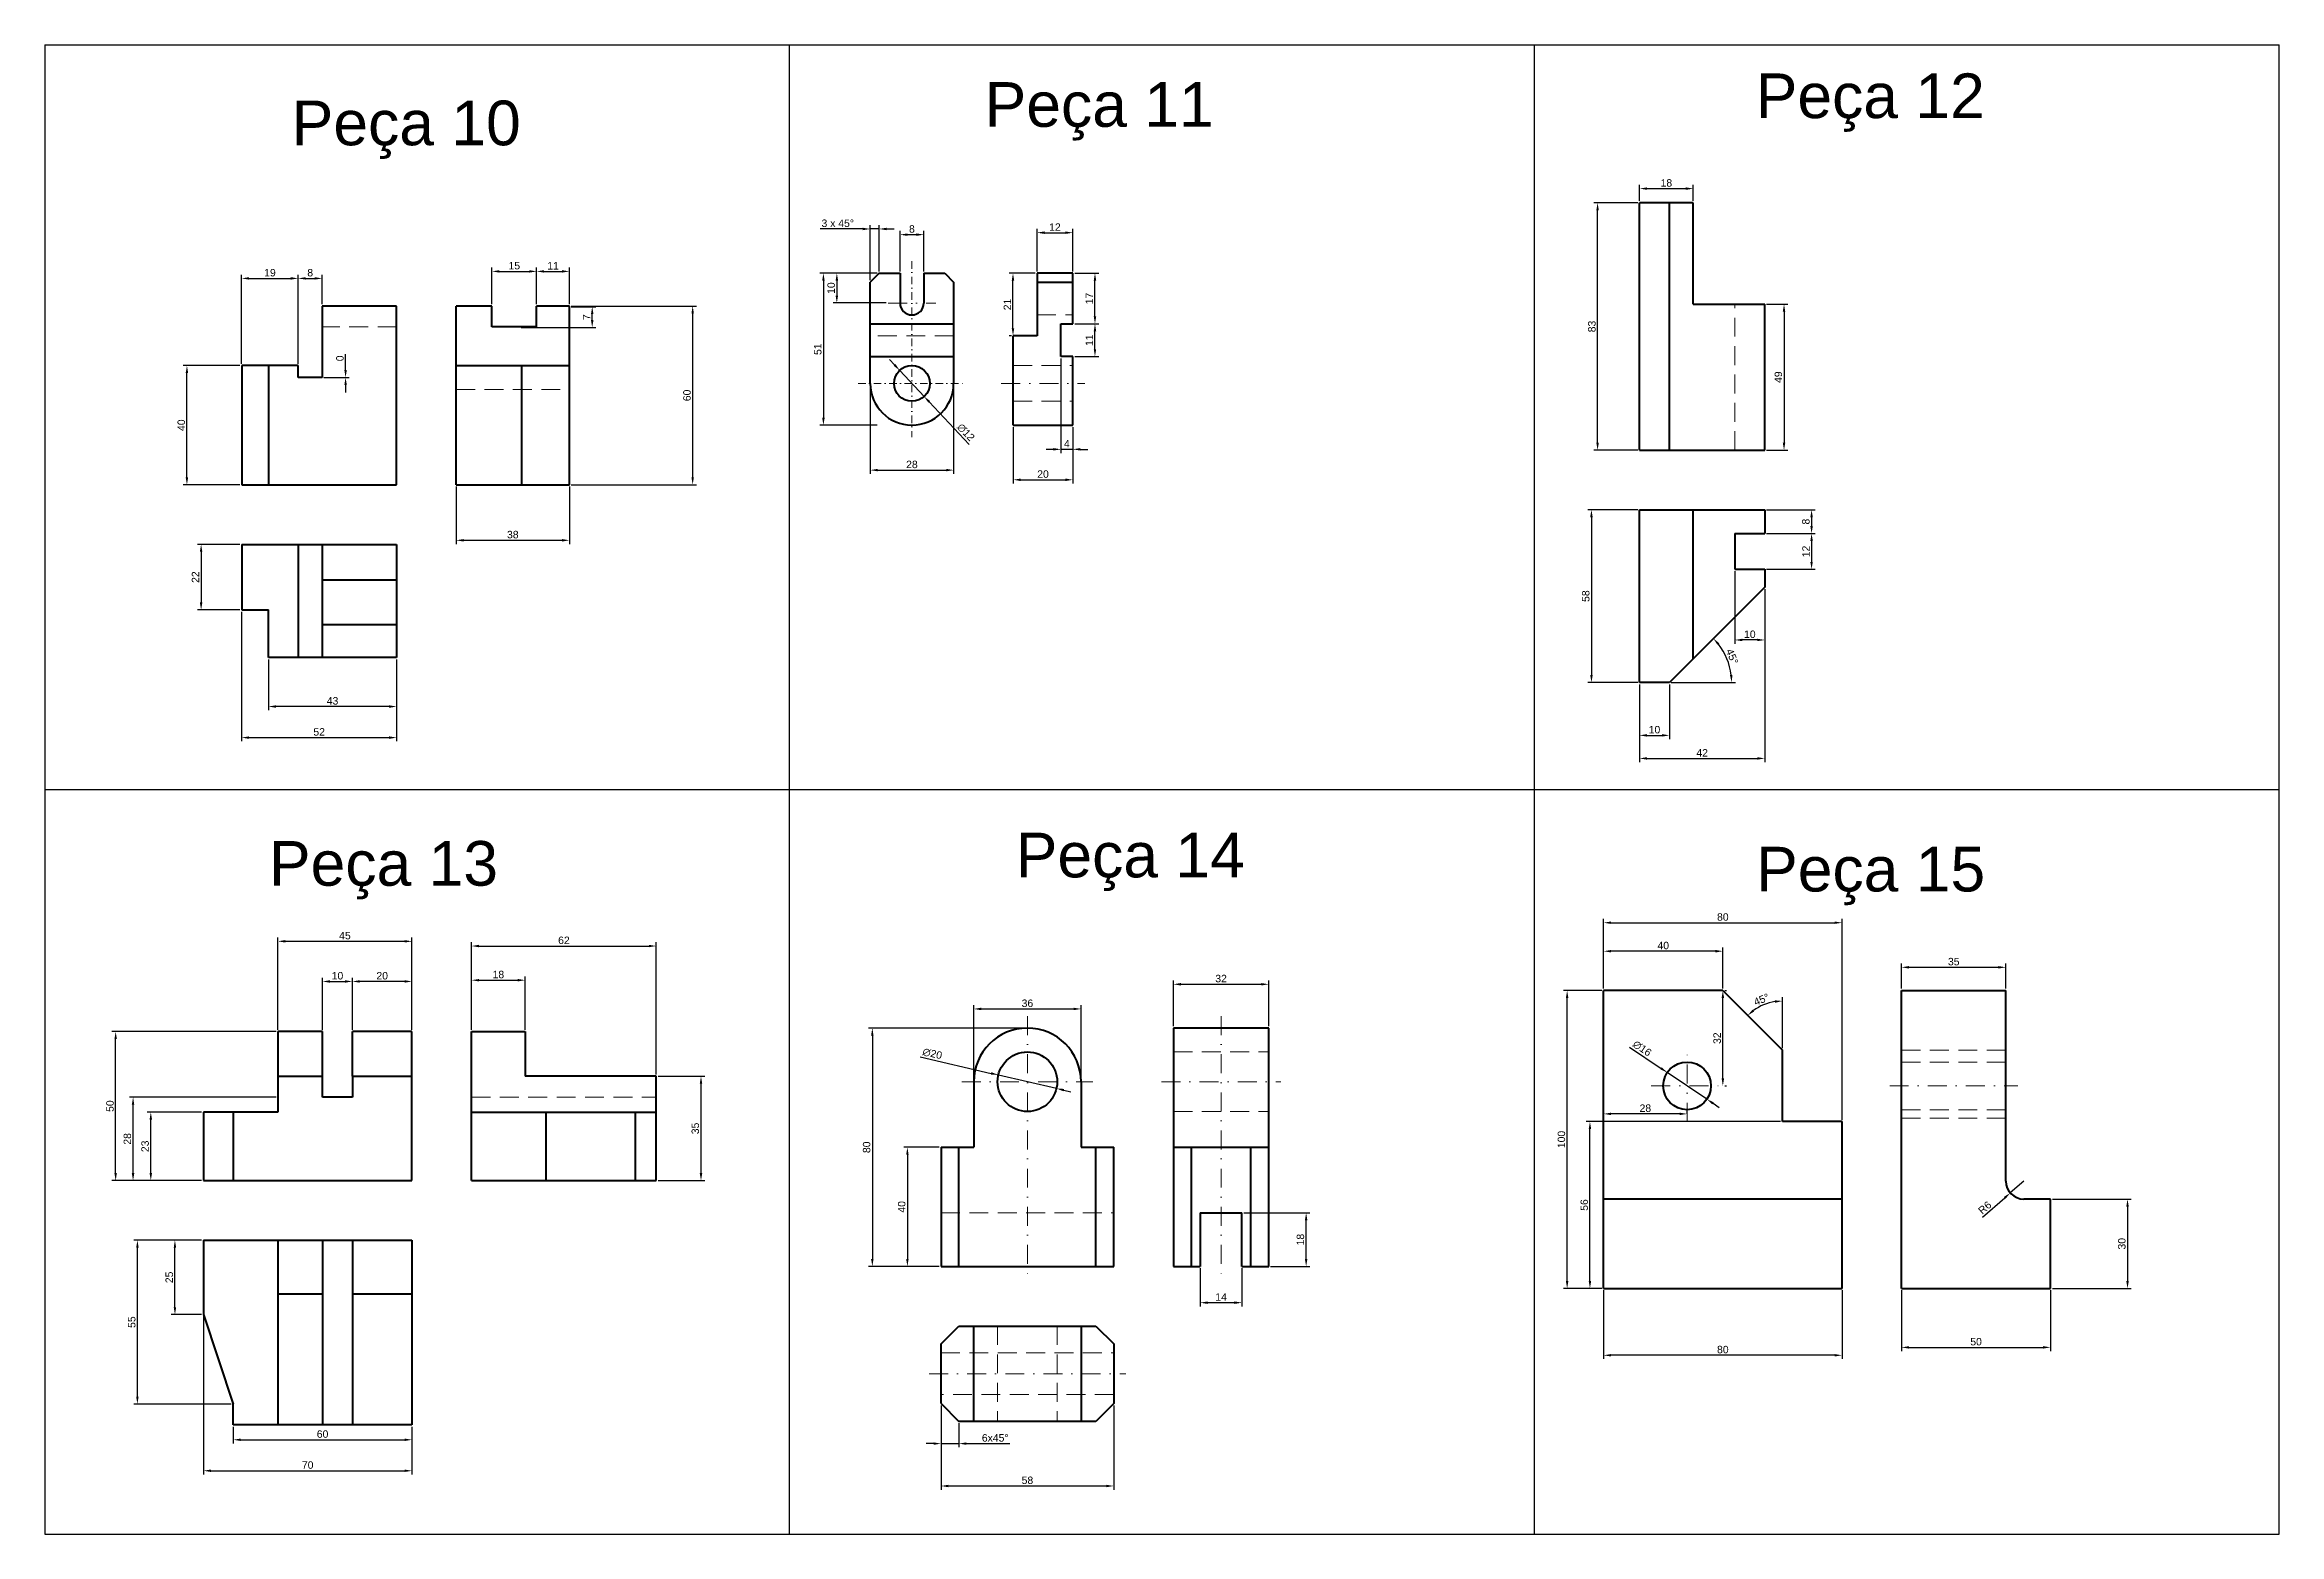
# Model space of a CAD drawing. Header units: millimetres. Extents: x 222 to 972, y 145 to 1395.
# Drawn here: x 222 to 972, y 145 to 645 of the extents above; entities that cross this region are included whole.
import ezdxf

# ---------------------------------------------------------------- set-up
doc = ezdxf.new("R2010")
doc.units = ezdxf.units.MM
doc.linetypes.add('DASHDOT2', pattern=[12.7, 6.35, -3.175, 0, -3.175])
doc.linetypes.add('DASHED2', pattern=[9.525, 6.35, -3.175])
for name, color, linetype, lineweight in [('Cotas', 6, 'Continuous', 20), ('Linha de Centro', 20, 'DASHDOT2', 20), ('Outline', 7, 'Continuous', 40)]:
    doc.layers.add(name, color=color, linetype=linetype, lineweight=lineweight)
doc.layers.add('Linha Tracejada', color=131, linetype='DASHED2', lineweight=20, plot=False)
doc.styles.get("Standard").update_dxf_attribs({"font": 'arial.ttf'})
doc.dimstyles.new('ISO-25', dxfattribs={"dimtxt": 2.5, "dimasz": 2.5, "dimexe": 1.25, "dimexo": 0.625, "dimtad": 1, "dimtxsty": 'Standard', "dimcen": 2.5, "dimadec": 0, "dimazin": 0, "dimtfac": 1, "dimtmove": 0, "dimatfit": 3, "dimfxl": 1, "dimarcsym": 0})

msp = doc.modelspace()

# ---------------------------------------------------------------- texts
at = {"layer": 'Outline', "char_height": 15, "attachment_point": 1}
for s, insert in [('Peça 11', (537.259, 632.231)), ('Peça 12', (796.058, 635.153)), ('Peça 10', (304.684, 626.042)), ('Peça 13', (297.057, 377.508)), ('Peça 14', (547.698, 380.306)), ('Peça 15', (796.181, 375.568))]:
    msp.add_mtext_dynamic_manual_height_columns(s, width=109.36013, gutter_width=12.5, heights=[0], dxfattribs=dict(at, insert=insert))

# ---------------------------------------------------------------- blocks, each defined once
blk = doc.blocks.new('*D303')
at = {"layer": 'Cotas', "color": 0, "lineweight": -2, "transparency": 16777216}
for p, q in [((299.42, 313.53), (244.35, 313.53)), ((245.6, 266.03), (245.6, 311.03)), ((274.42, 263.53), (244.35, 263.53))]:
    blk.add_line(p, q, dxfattribs=at)
at = {"layer": 'Cotas', "color": 0, "transparency": 16777216}
for points in [[(245.18, 311.03), (246.01, 311.03), (245.6, 313.53)], [(245.18, 266.03), (246.01, 266.03), (245.6, 263.53)]]:
    blk.add_solid(points, dxfattribs=at)
at = {"layer": 'Defpoints', "color": 0, "transparency": 16777216}
for p in [(245.6, 313.53), (300.05, 313.53), (275.05, 263.53)]:
    blk.add_point(p, dxfattribs=at)
at = {"layer": 'Cotas', "color": 0, "transparency": 16777216, "insert": (243.7, 288.53), "char_height": 2.5, "attachment_point": 5, "rotation": 90}
blk.add_mtext('50', dxfattribs=at)
blk = doc.blocks.new('*D304')
at = {"layer": 'Cotas', "color": 0, "lineweight": -2, "transparency": 16777216}
for p, q in [((274.42, 286.53), (256.14, 286.53)), ((257.39, 266.03), (257.39, 284.03)), ((274.42, 263.53), (256.14, 263.53))]:
    blk.add_line(p, q, dxfattribs=at)
at = {"layer": 'Cotas', "color": 0, "transparency": 16777216}
for points in [[(256.98, 284.03), (257.81, 284.03), (257.39, 286.53)], [(256.98, 266.03), (257.81, 266.03), (257.39, 263.53)]]:
    blk.add_solid(points, dxfattribs=at)
at = {"layer": 'Defpoints', "color": 0, "transparency": 16777216}
for p in [(257.39, 286.53), (275.05, 286.53), (275.05, 263.53)]:
    blk.add_point(p, dxfattribs=at)
at = {"layer": 'Cotas', "color": 0, "transparency": 16777216, "insert": (255.49, 275.03), "char_height": 2.5, "attachment_point": 5, "rotation": 90}
blk.add_mtext('23', dxfattribs=at)
blk = doc.blocks.new('*D182')
at = {"layer": 'Cotas', "color": 0, "lineweight": -2, "transparency": 16777216}
for p, q in [((299.42, 291.53), (250.19, 291.53)), ((251.44, 266.03), (251.44, 289.03)), ((274.42, 263.53), (250.19, 263.53))]:
    blk.add_line(p, q, dxfattribs=at)
at = {"layer": 'Cotas', "color": 0, "transparency": 16777216}
for points in [[(251.02, 289.03), (251.85, 289.03), (251.44, 291.53)], [(251.02, 266.03), (251.85, 266.03), (251.44, 263.53)]]:
    blk.add_solid(points, dxfattribs=at)
at = {"layer": 'Defpoints', "color": 0, "transparency": 16777216}
for p in [(251.44, 291.53), (300.05, 291.53), (275.05, 263.53)]:
    blk.add_point(p, dxfattribs=at)
at = {"layer": 'Cotas', "color": 0, "transparency": 16777216, "insert": (249.54, 277.53), "char_height": 2.5, "attachment_point": 5, "rotation": 90}
blk.add_mtext('28', dxfattribs=at)
blk = doc.blocks.new('*D305')
at = {"layer": 'Cotas', "color": 0, "lineweight": -2, "transparency": 16777216}
for p, q in [((315.05, 314.15), (315.05, 331.62)), ((317.55, 330.37), (322.55, 330.37)), ((325.05, 314.15), (325.05, 331.62))]:
    blk.add_line(p, q, dxfattribs=at)
at = {"layer": 'Cotas', "color": 0, "transparency": 16777216}
for points in [[(317.55, 330.79), (317.55, 329.95), (315.05, 330.37)], [(322.55, 330.79), (322.55, 329.95), (325.05, 330.37)]]:
    blk.add_solid(points, dxfattribs=at)
at = {"layer": 'Defpoints', "color": 0, "transparency": 16777216}
for p in [(325.05, 330.37), (315.05, 313.53), (325.05, 313.53)]:
    blk.add_point(p, dxfattribs=at)
at = {"layer": 'Cotas', "color": 0, "transparency": 16777216, "insert": (320.05, 332.27), "char_height": 2.5, "attachment_point": 5}
blk.add_mtext('10', dxfattribs=at)
blk = doc.blocks.new('*D306')
at = {"layer": 'Cotas', "color": 0, "lineweight": -2, "transparency": 16777216}
for p, q in [((325.05, 314.15), (325.05, 331.62)), ((342.55, 330.37), (327.55, 330.37)), ((345.05, 314.15), (345.05, 331.62))]:
    blk.add_line(p, q, dxfattribs=at)
at = {"layer": 'Cotas', "color": 0, "transparency": 16777216}
for points in [[(327.55, 330.79), (327.55, 329.95), (325.05, 330.37)], [(342.55, 330.79), (342.55, 329.95), (345.05, 330.37)]]:
    blk.add_solid(points, dxfattribs=at)
at = {"layer": 'Defpoints', "color": 0, "transparency": 16777216}
for p in [(325.05, 330.37), (325.05, 313.53), (345.05, 313.53)]:
    blk.add_point(p, dxfattribs=at)
at = {"layer": 'Cotas', "color": 0, "transparency": 16777216, "insert": (335.05, 332.27), "char_height": 2.5, "attachment_point": 5}
blk.add_mtext('20', dxfattribs=at)
blk = doc.blocks.new('*D307')
at = {"layer": 'Cotas', "color": 0, "lineweight": -2, "transparency": 16777216}
for p, q in [((274.42, 243.53), (264.24, 243.53)), ((265.49, 221.03), (265.49, 241.03)), ((274.42, 218.53), (264.24, 218.53))]:
    blk.add_line(p, q, dxfattribs=at)
at = {"layer": 'Cotas', "color": 0, "transparency": 16777216}
for points in [[(265.08, 241.03), (265.91, 241.03), (265.49, 243.53)], [(265.08, 221.03), (265.91, 221.03), (265.49, 218.53)]]:
    blk.add_solid(points, dxfattribs=at)
at = {"layer": 'Defpoints', "color": 0, "transparency": 16777216}
for p in [(265.49, 243.53), (275.05, 243.53), (275.05, 218.53)]:
    blk.add_point(p, dxfattribs=at)
at = {"layer": 'Cotas', "color": 0, "transparency": 16777216, "insert": (263.59, 231.03), "char_height": 2.5, "attachment_point": 5, "rotation": 90}
blk.add_mtext('25', dxfattribs=at)
blk = doc.blocks.new('*D308')
at = {"layer": 'Cotas', "color": 0, "lineweight": -2, "transparency": 16777216}
for p, q in [((285.05, 180.9), (285.05, 175.28)), ((345.05, 180.9), (345.05, 175.28)), ((287.55, 176.53), (342.55, 176.53))]:
    blk.add_line(p, q, dxfattribs=at)
at = {"layer": 'Cotas', "color": 0, "transparency": 16777216}
for points in [[(287.55, 176.95), (287.55, 176.12), (285.05, 176.53)], [(342.55, 176.95), (342.55, 176.12), (345.05, 176.53)]]:
    blk.add_solid(points, dxfattribs=at)
at = {"layer": 'Defpoints', "color": 0, "transparency": 16777216}
for p in [(285.05, 181.53), (345.05, 181.53), (345.05, 176.53)]:
    blk.add_point(p, dxfattribs=at)
at = {"layer": 'Cotas', "color": 0, "transparency": 16777216, "insert": (315.05, 178.43), "char_height": 2.5, "attachment_point": 5}
blk.add_mtext('60', dxfattribs=at)
blk = doc.blocks.new('*D309')
at = {"layer": 'Cotas', "color": 0, "lineweight": -2, "transparency": 16777216}
for p, q in [((533.61, 297.34), (533.61, 322.39)), ((536.11, 321.14), (567.11, 321.14)), ((569.61, 297.34), (569.61, 322.39))]:
    blk.add_line(p, q, dxfattribs=at)
at = {"layer": 'Cotas', "color": 0, "transparency": 16777216}
for points in [[(536.11, 321.56), (536.11, 320.73), (533.61, 321.14)], [(567.11, 321.56), (567.11, 320.73), (569.61, 321.14)]]:
    blk.add_solid(points, dxfattribs=at)
at = {"layer": 'Defpoints', "color": 0, "transparency": 16777216}
for p in [(569.61, 321.14), (533.61, 296.71), (569.61, 296.71)]:
    blk.add_point(p, dxfattribs=at)
at = {"layer": 'Cotas', "color": 0, "transparency": 16777216, "insert": (551.61, 323.04), "char_height": 2.5, "attachment_point": 5}
blk.add_mtext('36', dxfattribs=at)
blk = doc.blocks.new('*D310')
at = {"layer": 'Cotas', "color": 0, "lineweight": -2, "transparency": 16777216}
for p, q in [((745.01, 226.71), (745.01, 203.65)), ((825.01, 226.71), (825.01, 203.65)), ((822.51, 204.9), (747.51, 204.9))]:
    blk.add_line(p, q, dxfattribs=at)
at = {"layer": 'Cotas', "color": 0, "transparency": 16777216}
for points in [[(747.51, 205.31), (747.51, 204.48), (745.01, 204.9)], [(822.51, 205.31), (822.51, 204.48), (825.01, 204.9)]]:
    blk.add_solid(points, dxfattribs=at)
at = {"layer": 'Defpoints', "color": 0, "transparency": 16777216}
for p in [(745.01, 227.33), (825.01, 227.33), (745.01, 204.9)]:
    blk.add_point(p, dxfattribs=at)
at = {"layer": 'Cotas', "color": 0, "transparency": 16777216, "insert": (785.01, 206.8), "char_height": 2.5, "attachment_point": 5}
blk.add_mtext('80', dxfattribs=at)
blk = doc.blocks.new('*D311')
at = {"layer": 'Cotas', "color": 0, "lineweight": -2, "transparency": 16777216}
for p, q in [((845.01, 226.71), (845.01, 206.3)), ((895.01, 226.71), (895.01, 206.3)), ((847.51, 207.55), (892.51, 207.55))]:
    blk.add_line(p, q, dxfattribs=at)
at = {"layer": 'Cotas', "color": 0, "transparency": 16777216}
for points in [[(847.51, 207.96), (847.51, 207.13), (845.01, 207.55)], [(892.51, 207.96), (892.51, 207.13), (895.01, 207.55)]]:
    blk.add_solid(points, dxfattribs=at)
at = {"layer": 'Defpoints', "color": 0, "transparency": 16777216}
for p in [(845.01, 227.33), (895.01, 227.33), (895.01, 207.55)]:
    blk.add_point(p, dxfattribs=at)
at = {"layer": 'Cotas', "color": 0, "transparency": 16777216, "insert": (870.01, 209.45), "char_height": 2.5, "attachment_point": 5}
blk.add_mtext('50', dxfattribs=at)
blk = doc.blocks.new('*D312')
at = {"layer": 'Cotas', "color": 0, "lineweight": -2, "transparency": 16777216}
for p, q in [((895.64, 257.33), (922.09, 257.33)), ((920.84, 254.83), (920.84, 229.83)), ((895.64, 227.33), (922.09, 227.33))]:
    blk.add_line(p, q, dxfattribs=at)
at = {"layer": 'Cotas', "color": 0, "transparency": 16777216}
for points in [[(920.42, 254.83), (921.25, 254.83), (920.84, 257.33)], [(920.42, 229.83), (921.25, 229.83), (920.84, 227.33)]]:
    blk.add_solid(points, dxfattribs=at)
at = {"layer": 'Defpoints', "color": 0, "transparency": 16777216}
for p in [(895.01, 257.33), (895.01, 227.33), (920.84, 227.33)]:
    blk.add_point(p, dxfattribs=at)
at = {"layer": 'Cotas', "color": 0, "transparency": 16777216, "insert": (918.93, 242.33), "char_height": 2.5, "attachment_point": 5, "rotation": 90}
blk.add_mtext('30', dxfattribs=at)
blk = doc.blocks.new('*D313')
at = {"layer": 'Cotas', "color": 0, "lineweight": -2, "transparency": 16777216}
for p, q in [((886.01, 263.33), (881.5, 259.39)), ((872.21, 251.27), (879.61, 257.74))]:
    blk.add_line(p, q, dxfattribs=at)
at = {"layer": 'Cotas', "color": 0, "transparency": 16777216}
blk.add_solid([(879.34, 258.05), (879.89, 257.43), (881.5, 259.39)], dxfattribs=at)
at = {"layer": 'Defpoints', "color": 0, "transparency": 16777216}
for p in [(886.01, 263.33), (881.5, 259.39)]:
    blk.add_point(p, dxfattribs=at)
at = {"layer": 'Cotas', "color": 0, "transparency": 16777216, "insert": (872.95, 254.44), "char_height": 2.5, "attachment_point": 5, "rotation": 41.14191}
blk.add_mtext('R6', dxfattribs=at)
blk = doc.blocks.new('*D314')
at = {"layer": 'Cotas', "color": 0, "lineweight": -2, "transparency": 16777216}
for p, q in [((845.01, 327.96), (845.01, 336.37)), ((847.51, 335.12), (877.51, 335.12)), ((880.01, 327.96), (880.01, 336.37))]:
    blk.add_line(p, q, dxfattribs=at)
at = {"layer": 'Cotas', "color": 0, "transparency": 16777216}
for points in [[(847.51, 335.54), (847.51, 334.7), (845.01, 335.12)], [(877.51, 335.54), (877.51, 334.7), (880.01, 335.12)]]:
    blk.add_solid(points, dxfattribs=at)
at = {"layer": 'Defpoints', "color": 0, "transparency": 16777216}
for p in [(880.01, 335.12), (845.01, 327.33), (880.01, 327.33)]:
    blk.add_point(p, dxfattribs=at)
at = {"layer": 'Cotas', "color": 0, "transparency": 16777216, "insert": (862.51, 337.02), "char_height": 2.5, "attachment_point": 5}
blk.add_mtext('35', dxfattribs=at)
blk = doc.blocks.new('*D315')
at = {"layer": 'Cotas', "color": 0, "lineweight": -2, "transparency": 16777216}
for p, q in [((745.01, 327.96), (745.01, 341.77)), ((782.51, 340.52), (747.51, 340.52)), ((785.01, 327.96), (785.01, 341.77))]:
    blk.add_line(p, q, dxfattribs=at)
at = {"layer": 'Cotas', "color": 0, "transparency": 16777216}
for points in [[(747.51, 340.94), (747.51, 340.1), (745.01, 340.52)], [(782.51, 340.94), (782.51, 340.1), (785.01, 340.52)]]:
    blk.add_solid(points, dxfattribs=at)
at = {"layer": 'Defpoints', "color": 0, "transparency": 16777216}
for p in [(745.01, 340.52), (745.01, 327.33), (785.01, 327.33)]:
    blk.add_point(p, dxfattribs=at)
at = {"layer": 'Cotas', "color": 0, "transparency": 16777216, "insert": (765.01, 342.42), "char_height": 2.5, "attachment_point": 5}
blk.add_mtext('40', dxfattribs=at)
blk = doc.blocks.new('*D164')
at = {"layer": 'Cotas', "color": 0, "lineweight": -2, "transparency": 16777216}
for p, q in [((744.39, 327.33), (731.51, 327.33)), ((732.76, 229.83), (732.76, 324.83)), ((744.39, 227.33), (731.51, 227.33))]:
    blk.add_line(p, q, dxfattribs=at)
at = {"layer": 'Cotas', "color": 0, "transparency": 16777216}
for points in [[(732.34, 324.83), (733.17, 324.83), (732.76, 327.33)], [(732.34, 229.83), (733.17, 229.83), (732.76, 227.33)]]:
    blk.add_solid(points, dxfattribs=at)
at = {"layer": 'Defpoints', "color": 0, "transparency": 16777216}
for p in [(732.76, 327.33), (745.01, 327.33), (745.01, 227.33)]:
    blk.add_point(p, dxfattribs=at)
at = {"layer": 'Cotas', "color": 0, "transparency": 16777216, "insert": (730.85, 277.33), "char_height": 2.5, "attachment_point": 5, "rotation": 90}
blk.add_mtext('100', dxfattribs=at)
blk = doc.blocks.new('*D171')
at = {"layer": 'Cotas', "color": 0, "lineweight": -2, "transparency": 16777216}
for p, q in [((300.05, 314.15), (300.05, 345.09)), ((345.05, 314.15), (345.05, 345.09)), ((302.55, 343.84), (342.55, 343.84))]:
    blk.add_line(p, q, dxfattribs=at)
at = {"layer": 'Cotas', "color": 0, "transparency": 16777216}
for points in [[(302.55, 344.26), (302.55, 343.43), (300.05, 343.84)], [(342.55, 344.26), (342.55, 343.43), (345.05, 343.84)]]:
    blk.add_solid(points, dxfattribs=at)
at = {"layer": 'Defpoints', "color": 0, "transparency": 16777216}
for p in [(345.05, 343.84), (300.05, 313.53), (345.05, 313.53)]:
    blk.add_point(p, dxfattribs=at)
at = {"layer": 'Cotas', "color": 0, "transparency": 16777216, "insert": (322.55, 345.74), "char_height": 2.5, "attachment_point": 5}
blk.add_mtext('45', dxfattribs=at)
blk = doc.blocks.new('*D228')
at = {"layer": 'Cotas', "color": 0, "lineweight": -2, "transparency": 16777216}
for p, q in [((365.05, 314.15), (365.05, 332.04)), ((367.55, 330.79), (380.55, 330.79)), ((383.05, 314.15), (383.05, 332.04))]:
    blk.add_line(p, q, dxfattribs=at)
at = {"layer": 'Cotas', "color": 0, "transparency": 16777216}
for points in [[(367.55, 331.2), (367.55, 330.37), (365.05, 330.79)], [(380.55, 331.2), (380.55, 330.37), (383.05, 330.79)]]:
    blk.add_solid(points, dxfattribs=at)
at = {"layer": 'Defpoints', "color": 0, "transparency": 16777216}
for p in [(383.05, 330.79), (365.05, 313.53), (383.05, 313.53)]:
    blk.add_point(p, dxfattribs=at)
at = {"layer": 'Cotas', "color": 0, "transparency": 16777216, "insert": (374.05, 332.69), "char_height": 2.5, "attachment_point": 5}
blk.add_mtext('18', dxfattribs=at)
blk = doc.blocks.new('*D229')
at = {"layer": 'Cotas', "color": 0, "lineweight": -2, "transparency": 16777216}
for p, q in [((365.05, 314.15), (365.05, 343.51)), ((367.55, 342.26), (424.55, 342.26)), ((427.05, 299.15), (427.05, 343.51))]:
    blk.add_line(p, q, dxfattribs=at)
at = {"layer": 'Cotas', "color": 0, "transparency": 16777216}
for points in [[(367.55, 342.68), (367.55, 341.85), (365.05, 342.26)], [(424.55, 342.68), (424.55, 341.85), (427.05, 342.26)]]:
    blk.add_solid(points, dxfattribs=at)
at = {"layer": 'Defpoints', "color": 0, "transparency": 16777216}
for p in [(427.05, 342.26), (365.05, 313.53), (427.05, 298.53)]:
    blk.add_point(p, dxfattribs=at)
at = {"layer": 'Cotas', "color": 0, "transparency": 16777216, "insert": (396.05, 344.16), "char_height": 2.5, "attachment_point": 5}
blk.add_mtext('62', dxfattribs=at)
blk = doc.blocks.new('*D230')
at = {"layer": 'Cotas', "color": 0, "lineweight": -2, "transparency": 16777216}
for p, q in [((427.67, 298.53), (443.3, 298.53)), ((442.05, 296.03), (442.05, 266.03)), ((427.67, 263.53), (443.3, 263.53))]:
    blk.add_line(p, q, dxfattribs=at)
at = {"layer": 'Cotas', "color": 0, "transparency": 16777216}
for points in [[(441.64, 296.03), (442.47, 296.03), (442.05, 298.53)], [(441.64, 266.03), (442.47, 266.03), (442.05, 263.53)]]:
    blk.add_solid(points, dxfattribs=at)
at = {"layer": 'Defpoints', "color": 0, "transparency": 16777216}
for p in [(427.05, 298.53), (427.05, 263.53), (442.05, 263.53)]:
    blk.add_point(p, dxfattribs=at)
at = {"layer": 'Cotas', "color": 0, "transparency": 16777216, "insert": (440.15, 281.03), "char_height": 2.5, "attachment_point": 5, "rotation": 90}
blk.add_mtext('35', dxfattribs=at)
blk = doc.blocks.new('*D231')
at = {"layer": 'Cotas', "color": 0, "lineweight": -2, "transparency": 16777216}
for p, q in [((274.42, 243.53), (251.65, 243.53)), ((252.9, 191.03), (252.9, 241.03)), ((284.42, 188.53), (251.65, 188.53))]:
    blk.add_line(p, q, dxfattribs=at)
at = {"layer": 'Cotas', "color": 0, "transparency": 16777216}
for points in [[(252.48, 241.03), (253.31, 241.03), (252.9, 243.53)], [(252.48, 191.03), (253.31, 191.03), (252.9, 188.53)]]:
    blk.add_solid(points, dxfattribs=at)
at = {"layer": 'Defpoints', "color": 0, "transparency": 16777216}
for p in [(252.9, 243.53), (275.05, 243.53), (285.05, 188.53)]:
    blk.add_point(p, dxfattribs=at)
at = {"layer": 'Cotas', "color": 0, "transparency": 16777216, "insert": (251, 216.03), "char_height": 2.5, "attachment_point": 5, "rotation": 90}
blk.add_mtext('55', dxfattribs=at)
blk = doc.blocks.new('*D232')
at = {"layer": 'Cotas', "color": 0, "lineweight": -2, "transparency": 16777216}
for p, q in [((275.05, 217.9), (275.05, 164.88)), ((345.05, 180.9), (345.05, 164.88)), ((277.55, 166.13), (342.55, 166.13))]:
    blk.add_line(p, q, dxfattribs=at)
at = {"layer": 'Cotas', "color": 0, "transparency": 16777216}
for points in [[(277.55, 166.55), (277.55, 165.72), (275.05, 166.13)], [(342.55, 166.55), (342.55, 165.72), (345.05, 166.13)]]:
    blk.add_solid(points, dxfattribs=at)
at = {"layer": 'Defpoints', "color": 0, "transparency": 16777216}
for p in [(275.05, 218.53), (345.05, 181.53), (345.05, 166.13)]:
    blk.add_point(p, dxfattribs=at)
at = {"layer": 'Cotas', "color": 0, "transparency": 16777216, "insert": (310.05, 168.04), "char_height": 2.5, "attachment_point": 5}
blk.add_mtext('70', dxfattribs=at)
blk = doc.blocks.new('*D233')
at = {"layer": 'Cotas', "color": 0, "lineweight": -2, "transparency": 16777216}
for p, q in [((550.99, 314.71), (498.31, 314.71)), ((499.56, 312.21), (499.56, 237.21)), ((521.99, 234.71), (498.31, 234.71))]:
    blk.add_line(p, q, dxfattribs=at)
at = {"layer": 'Cotas', "color": 0, "transparency": 16777216}
for points in [[(499.14, 312.21), (499.97, 312.21), (499.56, 314.71)], [(499.14, 237.21), (499.97, 237.21), (499.56, 234.71)]]:
    blk.add_solid(points, dxfattribs=at)
at = {"layer": 'Defpoints', "color": 0, "transparency": 16777216}
for p in [(551.61, 314.71), (499.56, 234.71), (522.61, 234.71)]:
    blk.add_point(p, dxfattribs=at)
at = {"layer": 'Cotas', "color": 0, "transparency": 16777216, "insert": (497.65, 274.71), "char_height": 2.5, "attachment_point": 5, "rotation": 90}
blk.add_mtext('80', dxfattribs=at)
blk = doc.blocks.new('*D234')
at = {"layer": 'Cotas', "color": 0, "lineweight": -2, "transparency": 16777216}
for p, q in [((521.99, 274.71), (510.08, 274.71)), ((511.33, 272.21), (511.33, 237.21)), ((521.99, 234.71), (510.08, 234.71))]:
    blk.add_line(p, q, dxfattribs=at)
at = {"layer": 'Cotas', "color": 0, "transparency": 16777216}
for points in [[(510.91, 272.21), (511.74, 272.21), (511.33, 274.71)], [(510.91, 237.21), (511.74, 237.21), (511.33, 234.71)]]:
    blk.add_solid(points, dxfattribs=at)
at = {"layer": 'Defpoints', "color": 0, "transparency": 16777216}
for p in [(522.61, 274.71), (511.33, 234.71), (522.61, 234.71)]:
    blk.add_point(p, dxfattribs=at)
at = {"layer": 'Cotas', "color": 0, "transparency": 16777216, "insert": (509.42, 254.71), "char_height": 2.5, "attachment_point": 5, "rotation": 90}
blk.add_mtext('40', dxfattribs=at)
blk = doc.blocks.new('*D235')
at = {"layer": 'Cotas', "color": 0, "lineweight": -2, "transparency": 16777216}
for p, q in [((515.58, 305.05), (539.43, 299.53)), ((561.36, 294.46), (541.87, 298.97)), ((563.79, 293.9), (566.23, 293.33))]:
    blk.add_line(p, q, dxfattribs=at)
at = {"layer": 'Cotas', "color": 0, "transparency": 16777216}
for points in [[(539.53, 299.94), (539.34, 299.12), (541.87, 298.97)], [(563.88, 294.3), (563.7, 293.49), (561.36, 294.46)]]:
    blk.add_solid(points, dxfattribs=at)
at = {"layer": 'Defpoints', "color": 0, "transparency": 16777216}
for p in [(541.87, 298.97), (561.36, 294.46)]:
    blk.add_point(p, dxfattribs=at)
at = {"layer": 'Cotas', "color": 0, "transparency": 16777216, "insert": (519.7, 306.12), "char_height": 2.5, "attachment_point": 5, "rotation": 346.97348}
blk.add_mtext('∅20', dxfattribs=at)
blk = doc.blocks.new('*D236')
at = {"layer": 'Cotas', "color": 0, "lineweight": -2, "transparency": 16777216}
for p, q in [((600.61, 315.34), (600.61, 330.67)), ((632.61, 315.34), (632.61, 330.67)), ((603.11, 329.42), (630.11, 329.42))]:
    blk.add_line(p, q, dxfattribs=at)
at = {"layer": 'Cotas', "color": 0, "transparency": 16777216}
for points in [[(603.11, 329.84), (603.11, 329.01), (600.61, 329.42)], [(630.11, 329.84), (630.11, 329.01), (632.61, 329.42)]]:
    blk.add_solid(points, dxfattribs=at)
at = {"layer": 'Defpoints', "color": 0, "transparency": 16777216}
for p in [(632.61, 329.42), (600.61, 314.71), (632.61, 314.71)]:
    blk.add_point(p, dxfattribs=at)
at = {"layer": 'Cotas', "color": 0, "transparency": 16777216, "insert": (616.61, 331.33), "char_height": 2.5, "attachment_point": 5}
blk.add_mtext('32', dxfattribs=at)
blk = doc.blocks.new('*D237')
at = {"layer": 'Cotas', "color": 0, "lineweight": -2, "transparency": 16777216}
for p, q in [((624.24, 252.71), (646.4, 252.71)), ((645.15, 237.21), (645.15, 250.21)), ((633.24, 234.71), (646.4, 234.71))]:
    blk.add_line(p, q, dxfattribs=at)
at = {"layer": 'Cotas', "color": 0, "transparency": 16777216}
for points in [[(644.74, 250.21), (645.57, 250.21), (645.15, 252.71)], [(644.74, 237.21), (645.57, 237.21), (645.15, 234.71)]]:
    blk.add_solid(points, dxfattribs=at)
at = {"layer": 'Defpoints', "color": 0, "transparency": 16777216}
for p in [(623.61, 252.71), (645.15, 252.71), (632.61, 234.71)]:
    blk.add_point(p, dxfattribs=at)
at = {"layer": 'Cotas', "color": 0, "transparency": 16777216, "insert": (643.25, 243.71), "char_height": 2.5, "attachment_point": 5, "rotation": 90}
blk.add_mtext('18', dxfattribs=at)
blk = doc.blocks.new('*D238')
at = {"layer": 'Cotas', "color": 0, "lineweight": -2, "transparency": 16777216}
for p, q in [((609.61, 234.09), (609.61, 221.3)), ((623.61, 234.09), (623.61, 221.3)), ((621.11, 222.55), (612.11, 222.55))]:
    blk.add_line(p, q, dxfattribs=at)
at = {"layer": 'Cotas', "color": 0, "transparency": 16777216}
for points in [[(612.11, 222.97), (612.11, 222.13), (609.61, 222.55)], [(621.11, 222.97), (621.11, 222.13), (623.61, 222.55)]]:
    blk.add_solid(points, dxfattribs=at)
at = {"layer": 'Defpoints', "color": 0, "transparency": 16777216}
for p in [(609.61, 234.71), (623.61, 234.71), (609.61, 222.55)]:
    blk.add_point(p, dxfattribs=at)
at = {"layer": 'Cotas', "color": 0, "transparency": 16777216, "insert": (616.61, 224.43), "char_height": 2.5, "attachment_point": 5}
blk.add_mtext('14', dxfattribs=at)
blk = doc.blocks.new('*D239')
at = {"layer": 'Cotas', "color": 0, "lineweight": -2, "transparency": 16777216}
for p, q in [((522.61, 188.09), (522.61, 159.77)), ((580.61, 188.09), (580.61, 159.77)), ((525.11, 161.02), (578.11, 161.02))]:
    blk.add_line(p, q, dxfattribs=at)
at = {"layer": 'Cotas', "color": 0, "transparency": 16777216}
for points in [[(525.11, 161.43), (525.11, 160.6), (522.61, 161.02)], [(578.11, 161.43), (578.11, 160.6), (580.61, 161.02)]]:
    blk.add_solid(points, dxfattribs=at)
at = {"layer": 'Defpoints', "color": 0, "transparency": 16777216}
for p in [(522.61, 188.71), (580.61, 188.71), (580.61, 161.02)]:
    blk.add_point(p, dxfattribs=at)
at = {"layer": 'Cotas', "color": 0, "transparency": 16777216, "insert": (551.61, 162.92), "char_height": 2.5, "attachment_point": 5}
blk.add_mtext('58', dxfattribs=at)
blk = doc.blocks.new('*D240')
at = {"layer": 'Cotas', "color": 0, "lineweight": -2, "transparency": 16777216}
for p, q in [((522.61, 182.09), (522.61, 174)), ((528.61, 182.09), (528.61, 174)), ((520.11, 175.25), (517.61, 175.25)), ((522.61, 175.25), (528.61, 175.25)), ((531.11, 175.25), (545.73, 175.25))]:
    blk.add_line(p, q, dxfattribs=at)
at = {"layer": 'Cotas', "color": 0, "transparency": 16777216}
for points in [[(520.11, 175.66), (520.11, 174.83), (522.61, 175.25)], [(531.11, 175.66), (531.11, 174.83), (528.61, 175.25)]]:
    blk.add_solid(points, dxfattribs=at)
at = {"layer": 'Defpoints', "color": 0, "transparency": 16777216}
for p in [(522.61, 182.71), (528.61, 182.71), (522.61, 175.25)]:
    blk.add_point(p, dxfattribs=at)
at = {"layer": 'Cotas', "color": 0, "transparency": 16777216, "insert": (540.8, 177.15), "char_height": 2.5, "width": 1.6508, "attachment_point": 5}
blk.add_mtext('6x45°', dxfattribs=at)
blk = doc.blocks.new('*D241')
at = {"layer": 'Cotas', "color": 0, "lineweight": -2, "transparency": 16777216}
for p, q in [((745.01, 327.96), (745.01, 351.34)), ((747.51, 350.09), (822.51, 350.09)), ((825.01, 283.96), (825.01, 351.34))]:
    blk.add_line(p, q, dxfattribs=at)
at = {"layer": 'Cotas', "color": 0, "transparency": 16777216}
for points in [[(747.51, 350.51), (747.51, 349.68), (745.01, 350.09)], [(822.51, 350.51), (822.51, 349.68), (825.01, 350.09)]]:
    blk.add_solid(points, dxfattribs=at)
at = {"layer": 'Defpoints', "color": 0, "transparency": 16777216}
for p in [(825.01, 350.09), (745.01, 327.33), (825.01, 283.33)]:
    blk.add_point(p, dxfattribs=at)
at = {"layer": 'Cotas', "color": 0, "transparency": 16777216, "insert": (785.01, 351.99), "char_height": 2.5, "attachment_point": 5}
blk.add_mtext('80', dxfattribs=at)
blk = doc.blocks.new('*D242')
at = {"layer": 'Cotas', "color": 0, "lineweight": -2, "transparency": 16777216}
blk.add_line((805.01, 307.96), (805.01, 325.05), dxfattribs=at)
blk.add_arc((805.01, 307.33), 16.47, 98.7047, 126.2953, dxfattribs=at)
at = {"layer": 'Cotas', "color": 0, "transparency": 16777216}
for points in [[(802.49, 324.03), (802.55, 323.2), (805.01, 323.8)], [(795.53, 320.29), (794.99, 320.92), (793.37, 318.98)]]:
    blk.add_solid(points, dxfattribs=at)
at = {"layer": 'Defpoints', "color": 0, "transparency": 16777216}
for p in [(785.01, 327.33), (800.75, 323.24), (805.01, 307.33), (805.01, 307.33), (805.01, 283.33)]:
    blk.add_point(p, dxfattribs=at)
at = {"layer": 'Cotas', "color": 0, "transparency": 16777216, "insert": (797.98, 324.3), "char_height": 2.5, "attachment_point": 5, "rotation": 22.5}
blk.add_mtext('45°', dxfattribs=at)
blk = doc.blocks.new('*D243')
at = {"layer": 'Cotas', "color": 0, "lineweight": -2, "transparency": 16777216}
for p, q in [((753.69, 308.36), (764.31, 301.2)), ((779.65, 290.86), (766.38, 299.8)), ((781.72, 289.47), (783.79, 288.07))]:
    blk.add_line(p, q, dxfattribs=at)
at = {"layer": 'Cotas', "color": 0, "transparency": 16777216}
for points in [[(764.54, 301.55), (764.07, 300.86), (766.38, 299.8)], [(781.95, 289.81), (781.49, 289.12), (779.65, 290.86)]]:
    blk.add_solid(points, dxfattribs=at)
at = {"layer": 'Defpoints', "color": 0, "transparency": 16777216}
for p in [(766.38, 299.8), (779.65, 290.86)]:
    blk.add_point(p, dxfattribs=at)
at = {"layer": 'Cotas', "color": 0, "transparency": 16777216, "insert": (757.92, 307.88), "char_height": 2.5, "attachment_point": 5, "rotation": 326.02262}
blk.add_mtext('∅16', dxfattribs=at)
blk = doc.blocks.new('*D244')
at = {"layer": 'Cotas', "color": 0, "lineweight": -2, "transparency": 16777216}
for p, q in [((785.01, 297.83), (785.01, 324.83)), ((785.64, 327.33), (786.26, 327.33)), ((785.64, 295.33), (786.26, 295.33))]:
    blk.add_line(p, q, dxfattribs=at)
at = {"layer": 'Cotas', "color": 0, "transparency": 16777216}
for points in [[(784.6, 324.83), (785.43, 324.83), (785.01, 327.33)], [(784.6, 297.83), (785.43, 297.83), (785.01, 295.33)]]:
    blk.add_solid(points, dxfattribs=at)
at = {"layer": 'Defpoints', "color": 0, "transparency": 16777216}
for p in [(785.01, 327.33), (785.01, 327.33), (785.01, 295.33)]:
    blk.add_point(p, dxfattribs=at)
at = {"layer": 'Cotas', "color": 0, "transparency": 16777216, "insert": (783.11, 311.33), "char_height": 2.5, "attachment_point": 5, "rotation": 90}
blk.add_mtext('32', dxfattribs=at)
blk = doc.blocks.new('*D245')
at = {"layer": 'Cotas', "color": 0, "lineweight": -2, "transparency": 16777216}
for p, q in [((745.01, 283.96), (745.01, 287.16)), ((770.51, 285.91), (747.51, 285.91)), ((773.01, 286.19), (773.01, 287.16))]:
    blk.add_line(p, q, dxfattribs=at)
at = {"layer": 'Cotas', "color": 0, "transparency": 16777216}
for points in [[(747.51, 286.33), (747.51, 285.5), (745.01, 285.91)], [(770.51, 286.33), (770.51, 285.5), (773.01, 285.91)]]:
    blk.add_solid(points, dxfattribs=at)
at = {"layer": 'Defpoints', "color": 0, "transparency": 16777216}
for p in [(745.01, 285.91), (773.01, 285.56), (745.01, 283.33)]:
    blk.add_point(p, dxfattribs=at)
at = {"layer": 'Cotas', "color": 0, "transparency": 16777216, "insert": (759.01, 287.82), "char_height": 2.5, "attachment_point": 5}
blk.add_mtext('28', dxfattribs=at)
blk = doc.blocks.new('*D183')
at = {"layer": 'Cotas', "color": 0, "lineweight": -2, "transparency": 16777216}
for p, q in [((804.39, 283.33), (739.16, 283.33)), ((740.41, 229.83), (740.41, 280.83)), ((744.39, 227.33), (739.16, 227.33))]:
    blk.add_line(p, q, dxfattribs=at)
at = {"layer": 'Cotas', "color": 0, "transparency": 16777216}
for points in [[(740, 280.83), (740.83, 280.83), (740.41, 283.33)], [(740, 229.83), (740.83, 229.83), (740.41, 227.33)]]:
    blk.add_solid(points, dxfattribs=at)
at = {"layer": 'Defpoints', "color": 0, "transparency": 16777216}
for p in [(740.41, 283.33), (805.01, 283.33), (745.01, 227.33)]:
    blk.add_point(p, dxfattribs=at)
at = {"layer": 'Cotas', "color": 0, "transparency": 16777216, "insert": (738.51, 255.33), "char_height": 2.5, "attachment_point": 5, "rotation": 90}
blk.add_mtext('56', dxfattribs=at)
blk = doc.blocks.new('*D278')
at = {"layer": 'Cotas', "color": 0, "lineweight": -2, "transparency": 16777216}
for p, q in [((322.77, 535.58), (322.77, 540.96)), ((315.52, 533.08), (324.02, 533.08)), ((315.52, 533.08), (324.02, 533.08)), ((322.77, 530.58), (322.77, 528.08))]:
    blk.add_line(p, q, dxfattribs=at)
at = {"layer": 'Cotas', "color": 0, "transparency": 16777216}
for points in [[(322.36, 535.58), (323.19, 535.58), (322.77, 533.08)], [(322.36, 530.58), (323.19, 530.58), (322.77, 533.08)]]:
    blk.add_solid(points, dxfattribs=at)
at = {"layer": 'Defpoints', "color": 0, "transparency": 16777216}
for p in [(314.89, 533.08), (314.89, 533.08), (322.77, 533.08)]:
    blk.add_point(p, dxfattribs=at)
at = {"layer": 'Cotas', "color": 0, "transparency": 16777216, "insert": (320.87, 539.52), "char_height": 2.5, "attachment_point": 5, "rotation": 90}
blk.add_mtext('0', dxfattribs=at)
blk = doc.blocks.new('*D176')
at = {"layer": 'Cotas', "color": 0, "lineweight": -2, "transparency": 16777216}
for p, q in [((306.89, 537.71), (306.89, 567.6)), ((309.39, 566.35), (312.39, 566.35)), ((314.89, 557.71), (314.89, 567.6))]:
    blk.add_line(p, q, dxfattribs=at)
at = {"layer": 'Cotas', "color": 0, "transparency": 16777216}
for points in [[(309.39, 566.77), (309.39, 565.94), (306.89, 566.35)], [(312.39, 566.77), (312.39, 565.94), (314.89, 566.35)]]:
    blk.add_solid(points, dxfattribs=at)
at = {"layer": 'Defpoints', "color": 0, "transparency": 16777216}
for p in [(314.89, 566.35), (314.89, 557.08), (306.89, 537.08)]:
    blk.add_point(p, dxfattribs=at)
at = {"layer": 'Cotas', "color": 0, "transparency": 16777216, "insert": (310.89, 568.25), "char_height": 2.5, "attachment_point": 5}
blk.add_mtext('8', dxfattribs=at)
blk = doc.blocks.new('*D177')
at = {"layer": 'Cotas', "color": 0, "lineweight": -2, "transparency": 16777216}
for p, q in [((398.52, 556.85), (406.79, 556.85)), ((381.68, 549.85), (406.79, 549.85)), ((405.54, 552.35), (405.54, 554.35))]:
    blk.add_line(p, q, dxfattribs=at)
at = {"layer": 'Cotas', "color": 0, "transparency": 16777216}
for points in [[(405.12, 554.35), (405.96, 554.35), (405.54, 556.85)], [(405.12, 552.35), (405.96, 552.35), (405.54, 549.85)]]:
    blk.add_solid(points, dxfattribs=at)
at = {"layer": 'Defpoints', "color": 0, "transparency": 16777216}
for p in [(397.89, 556.85), (405.54, 556.85), (381.06, 549.85)]:
    blk.add_point(p, dxfattribs=at)
at = {"layer": 'Cotas', "color": 0, "transparency": 16777216, "insert": (403.66, 553.35), "char_height": 2.5, "attachment_point": 5, "rotation": 90}
blk.add_mtext('7', dxfattribs=at)
blk = doc.blocks.new('*D279')
at = {"layer": 'Cotas', "color": 0, "lineweight": -2, "transparency": 16777216}
for p, q in [((386.89, 557.71), (386.89, 569.96)), ((389.39, 568.71), (395.39, 568.71)), ((397.89, 557.71), (397.89, 569.96))]:
    blk.add_line(p, q, dxfattribs=at)
at = {"layer": 'Cotas', "color": 0, "transparency": 16777216}
for points in [[(389.39, 569.13), (389.39, 568.29), (386.89, 568.71)], [(395.39, 569.13), (395.39, 568.29), (397.89, 568.71)]]:
    blk.add_solid(points, dxfattribs=at)
at = {"layer": 'Defpoints', "color": 0, "transparency": 16777216}
for p in [(397.89, 568.71), (386.89, 557.08), (397.89, 557.08)]:
    blk.add_point(p, dxfattribs=at)
at = {"layer": 'Cotas', "color": 0, "transparency": 16777216, "insert": (392.39, 570.59), "char_height": 2.5, "attachment_point": 5}
blk.add_mtext('11', dxfattribs=at)
blk = doc.blocks.new('*D280')
at = {"layer": 'Cotas', "color": 0, "lineweight": -2, "transparency": 16777216}
for p, q in [((371.89, 557.71), (371.89, 569.96)), ((374.39, 568.71), (384.39, 568.71)), ((386.89, 557.71), (386.89, 569.96))]:
    blk.add_line(p, q, dxfattribs=at)
at = {"layer": 'Cotas', "color": 0, "transparency": 16777216}
for points in [[(374.39, 569.13), (374.39, 568.29), (371.89, 568.71)], [(384.39, 569.13), (384.39, 568.29), (386.89, 568.71)]]:
    blk.add_solid(points, dxfattribs=at)
at = {"layer": 'Defpoints', "color": 0, "transparency": 16777216}
for p in [(386.89, 568.71), (371.89, 557.08), (386.89, 557.08)]:
    blk.add_point(p, dxfattribs=at)
at = {"layer": 'Cotas', "color": 0, "transparency": 16777216, "insert": (379.39, 570.61), "char_height": 2.5, "attachment_point": 5}
blk.add_mtext('15', dxfattribs=at)
blk = doc.blocks.new('*D281')
at = {"layer": 'Cotas', "color": 0, "lineweight": -2, "transparency": 16777216}
for p, q in [((359.89, 496.46), (359.89, 477.19)), ((397.89, 496.46), (397.89, 477.19)), ((362.39, 478.44), (395.39, 478.44))]:
    blk.add_line(p, q, dxfattribs=at)
at = {"layer": 'Cotas', "color": 0, "transparency": 16777216}
for points in [[(362.39, 478.86), (362.39, 478.03), (359.89, 478.44)], [(395.39, 478.86), (395.39, 478.03), (397.89, 478.44)]]:
    blk.add_solid(points, dxfattribs=at)
at = {"layer": 'Defpoints', "color": 0, "transparency": 16777216}
for p in [(359.89, 497.08), (397.89, 497.08), (397.89, 478.44)]:
    blk.add_point(p, dxfattribs=at)
at = {"layer": 'Cotas', "color": 0, "transparency": 16777216, "insert": (378.89, 480.35), "char_height": 2.5, "attachment_point": 5}
blk.add_mtext('38', dxfattribs=at)
blk = doc.blocks.new('*D178')
at = {"layer": 'Cotas', "color": 0, "lineweight": -2, "transparency": 16777216}
for p, q in [((398.52, 557.08), (440.51, 557.08)), ((439.26, 499.58), (439.26, 554.58)), ((398.52, 497.08), (440.51, 497.08))]:
    blk.add_line(p, q, dxfattribs=at)
at = {"layer": 'Cotas', "color": 0, "transparency": 16777216}
for points in [[(438.84, 554.58), (439.67, 554.58), (439.26, 557.08)], [(438.84, 499.58), (439.67, 499.58), (439.26, 497.08)]]:
    blk.add_solid(points, dxfattribs=at)
at = {"layer": 'Defpoints', "color": 0, "transparency": 16777216}
for p in [(397.89, 557.08), (439.26, 557.08), (397.89, 497.08)]:
    blk.add_point(p, dxfattribs=at)
at = {"layer": 'Cotas', "color": 0, "transparency": 16777216, "insert": (437.35, 527.08), "char_height": 2.5, "attachment_point": 5, "rotation": 90}
blk.add_mtext('60', dxfattribs=at)
blk = doc.blocks.new('*D282')
at = {"layer": 'Cotas', "color": 0, "lineweight": -2, "transparency": 16777216}
for p, q in [((287.89, 537.71), (287.89, 567.6)), ((290.39, 566.35), (304.39, 566.35)), ((306.89, 537.71), (306.89, 567.6))]:
    blk.add_line(p, q, dxfattribs=at)
at = {"layer": 'Cotas', "color": 0, "transparency": 16777216}
for points in [[(290.39, 566.77), (290.39, 565.94), (287.89, 566.35)], [(304.39, 566.77), (304.39, 565.94), (306.89, 566.35)]]:
    blk.add_solid(points, dxfattribs=at)
at = {"layer": 'Defpoints', "color": 0, "transparency": 16777216}
for p in [(306.89, 566.35), (287.89, 537.08), (306.89, 537.08)]:
    blk.add_point(p, dxfattribs=at)
at = {"layer": 'Cotas', "color": 0, "transparency": 16777216, "insert": (297.39, 568.25), "char_height": 2.5, "attachment_point": 5}
blk.add_mtext('19', dxfattribs=at)
blk = doc.blocks.new('*D283')
at = {"layer": 'Cotas', "color": 0, "lineweight": -2, "transparency": 16777216}
for p, q in [((287.27, 537.08), (268.27, 537.08)), ((269.52, 499.58), (269.52, 534.58)), ((287.27, 497.08), (268.27, 497.08))]:
    blk.add_line(p, q, dxfattribs=at)
at = {"layer": 'Cotas', "color": 0, "transparency": 16777216}
for points in [[(269.1, 534.58), (269.93, 534.58), (269.52, 537.08)], [(269.1, 499.58), (269.93, 499.58), (269.52, 497.08)]]:
    blk.add_solid(points, dxfattribs=at)
at = {"layer": 'Defpoints', "color": 0, "transparency": 16777216}
for p in [(269.52, 537.08), (287.89, 537.08), (287.89, 497.08)]:
    blk.add_point(p, dxfattribs=at)
at = {"layer": 'Cotas', "color": 0, "transparency": 16777216, "insert": (267.62, 517.08), "char_height": 2.5, "attachment_point": 5, "rotation": 90}
blk.add_mtext('40', dxfattribs=at)
blk = doc.blocks.new('*D284')
at = {"layer": 'Cotas', "color": 0, "lineweight": -2, "transparency": 16777216}
for p, q in [((287.27, 477.08), (273.03, 477.08)), ((274.28, 474.58), (274.28, 457.58)), ((287.27, 455.08), (273.03, 455.08))]:
    blk.add_line(p, q, dxfattribs=at)
at = {"layer": 'Cotas', "color": 0, "transparency": 16777216}
for points in [[(273.86, 474.58), (274.7, 474.58), (274.28, 477.08)], [(273.86, 457.58), (274.7, 457.58), (274.28, 455.08)]]:
    blk.add_solid(points, dxfattribs=at)
at = {"layer": 'Defpoints', "color": 0, "transparency": 16777216}
for p in [(287.89, 477.08), (274.28, 455.08), (287.89, 455.08)]:
    blk.add_point(p, dxfattribs=at)
at = {"layer": 'Cotas', "color": 0, "transparency": 16777216, "insert": (272.4, 466.08), "char_height": 2.5, "attachment_point": 5, "rotation": 90}
blk.add_mtext('22', dxfattribs=at)
blk = doc.blocks.new('*D285')
at = {"layer": 'Cotas', "color": 0, "lineweight": -2, "transparency": 16777216}
for p, q in [((296.89, 438.46), (296.89, 421.39)), ((339.89, 438.46), (339.89, 421.39)), ((337.39, 422.64), (299.39, 422.64))]:
    blk.add_line(p, q, dxfattribs=at)
at = {"layer": 'Cotas', "color": 0, "transparency": 16777216}
for points in [[(299.39, 423.06), (299.39, 422.23), (296.89, 422.64)], [(337.39, 423.06), (337.39, 422.23), (339.89, 422.64)]]:
    blk.add_solid(points, dxfattribs=at)
at = {"layer": 'Defpoints', "color": 0, "transparency": 16777216}
for p in [(296.89, 439.08), (339.89, 439.08), (296.89, 422.64)]:
    blk.add_point(p, dxfattribs=at)
at = {"layer": 'Cotas', "color": 0, "transparency": 16777216, "insert": (318.39, 424.54), "char_height": 2.5, "attachment_point": 5}
blk.add_mtext('43', dxfattribs=at)
blk = doc.blocks.new('*D286')
at = {"layer": 'Cotas', "color": 0, "lineweight": -2, "transparency": 16777216}
for p, q in [((501.22, 568.1), (481.9, 568.1)), ((483.15, 565.6), (483.15, 519.6)), ((501.22, 517.1), (481.9, 517.1))]:
    blk.add_line(p, q, dxfattribs=at)
at = {"layer": 'Cotas', "color": 0, "transparency": 16777216}
for points in [[(482.73, 565.6), (483.57, 565.6), (483.15, 568.1)], [(482.73, 519.6), (483.57, 519.6), (483.15, 517.1)]]:
    blk.add_solid(points, dxfattribs=at)
at = {"layer": 'Defpoints', "color": 0, "transparency": 16777216}
for p in [(501.85, 568.1), (483.15, 517.1), (501.85, 517.1)]:
    blk.add_point(p, dxfattribs=at)
at = {"layer": 'Cotas', "color": 0, "transparency": 16777216, "insert": (481.25, 542.6), "char_height": 2.5, "attachment_point": 5, "rotation": 90}
blk.add_mtext('51', dxfattribs=at)
blk = doc.blocks.new('*D179')
at = {"layer": 'Cotas', "color": 0, "lineweight": -2, "transparency": 16777216}
for p, q in [((501.22, 568.1), (486.4, 568.1)), ((487.65, 565.6), (487.65, 560.6)), ((504.22, 558.1), (486.4, 558.1))]:
    blk.add_line(p, q, dxfattribs=at)
at = {"layer": 'Cotas', "color": 0, "transparency": 16777216}
for points in [[(487.23, 565.6), (488.07, 565.6), (487.65, 568.1)], [(487.23, 560.6), (488.07, 560.6), (487.65, 558.1)]]:
    blk.add_solid(points, dxfattribs=at)
at = {"layer": 'Defpoints', "color": 0, "transparency": 16777216}
for p in [(501.85, 568.1), (487.65, 558.1), (504.85, 558.1)]:
    blk.add_point(p, dxfattribs=at)
at = {"layer": 'Cotas', "color": 0, "transparency": 16777216, "insert": (485.75, 563.1), "char_height": 2.5, "attachment_point": 5, "rotation": 90}
blk.add_mtext('10', dxfattribs=at)
blk = doc.blocks.new('*D287')
at = {"layer": 'Cotas', "color": 0, "lineweight": -2, "transparency": 16777216}
for p, q in [((508.85, 568.72), (508.85, 582.29)), ((511.35, 581.04), (514.35, 581.04)), ((516.85, 568.72), (516.85, 582.29))]:
    blk.add_line(p, q, dxfattribs=at)
at = {"layer": 'Cotas', "color": 0, "transparency": 16777216}
for points in [[(511.35, 581.46), (511.35, 580.62), (508.85, 581.04)], [(514.35, 581.46), (514.35, 580.62), (516.85, 581.04)]]:
    blk.add_solid(points, dxfattribs=at)
at = {"layer": 'Defpoints', "color": 0, "transparency": 16777216}
for p in [(516.85, 581.04), (508.85, 568.1), (516.85, 568.1)]:
    blk.add_point(p, dxfattribs=at)
at = {"layer": 'Cotas', "color": 0, "transparency": 16777216, "insert": (512.85, 582.94), "char_height": 2.5, "attachment_point": 5}
blk.add_mtext('8', dxfattribs=at)
blk = doc.blocks.new('*D288')
at = {"layer": 'Cotas', "color": 0, "lineweight": -2, "transparency": 16777216}
for p, q in [((507.03, 537.29), (505.32, 539.12)), ((508.74, 535.47), (516.95, 526.72)), ((532.08, 510.6), (518.66, 524.9))]:
    blk.add_line(p, q, dxfattribs=at)
at = {"layer": 'Cotas', "color": 0, "transparency": 16777216}
for points in [[(507.34, 537.58), (506.73, 537.01), (508.74, 535.47)], [(518.97, 525.18), (518.36, 524.61), (516.95, 526.72)]]:
    blk.add_solid(points, dxfattribs=at)
at = {"layer": 'Defpoints', "color": 0, "transparency": 16777216}
for p in [(508.74, 535.47), (516.95, 526.72)]:
    blk.add_point(p, dxfattribs=at)
at = {"layer": 'Cotas', "color": 0, "transparency": 16777216, "insert": (530.95, 514.69), "char_height": 2.5, "attachment_point": 5, "rotation": 313.17411}
blk.add_mtext('∅12', dxfattribs=at)
blk = doc.blocks.new('*D289')
at = {"layer": 'Cotas', "color": 0, "lineweight": -2, "transparency": 16777216}
for p, q in [((498.85, 530.47), (498.85, 500.75)), ((526.85, 530.47), (526.85, 500.75)), ((501.35, 502), (524.35, 502))]:
    blk.add_line(p, q, dxfattribs=at)
at = {"layer": 'Cotas', "color": 0, "transparency": 16777216}
for points in [[(501.35, 502.42), (501.35, 501.59), (498.85, 502)], [(524.35, 502.42), (524.35, 501.59), (526.85, 502)]]:
    blk.add_solid(points, dxfattribs=at)
at = {"layer": 'Defpoints', "color": 0, "transparency": 16777216}
for p in [(498.85, 531.1), (526.85, 531.1), (526.85, 502)]:
    blk.add_point(p, dxfattribs=at)
at = {"layer": 'Cotas', "color": 0, "transparency": 16777216, "insert": (512.85, 503.9), "char_height": 2.5, "attachment_point": 5}
blk.add_mtext('28', dxfattribs=at)
blk = doc.blocks.new('*D290')
at = {"layer": 'Cotas', "color": 0, "lineweight": -2, "transparency": 16777216}
for p, q in [((554.85, 568.72), (554.85, 582.95)), ((557.35, 581.7), (564.35, 581.7)), ((566.85, 568.72), (566.85, 582.95))]:
    blk.add_line(p, q, dxfattribs=at)
at = {"layer": 'Cotas', "color": 0, "transparency": 16777216}
for points in [[(557.35, 582.12), (557.35, 581.29), (554.85, 581.7)], [(564.35, 582.12), (564.35, 581.29), (566.85, 581.7)]]:
    blk.add_solid(points, dxfattribs=at)
at = {"layer": 'Defpoints', "color": 0, "transparency": 16777216}
for p in [(566.85, 581.7), (554.85, 568.1), (566.85, 568.1)]:
    blk.add_point(p, dxfattribs=at)
at = {"layer": 'Cotas', "color": 0, "transparency": 16777216, "insert": (560.85, 583.58), "char_height": 2.5, "attachment_point": 5}
blk.add_mtext('12', dxfattribs=at)
blk = doc.blocks.new('*D291')
at = {"layer": 'Cotas', "color": 0, "lineweight": -2, "transparency": 16777216}
for p, q in [((554.22, 568.1), (545.52, 568.1)), ((546.77, 549.6), (546.77, 565.6)), ((546.22, 547.1), (545.52, 547.1))]:
    blk.add_line(p, q, dxfattribs=at)
at = {"layer": 'Cotas', "color": 0, "transparency": 16777216}
for points in [[(546.35, 565.6), (547.18, 565.6), (546.77, 568.1)], [(546.35, 549.6), (547.18, 549.6), (546.77, 547.1)]]:
    blk.add_solid(points, dxfattribs=at)
at = {"layer": 'Defpoints', "color": 0, "transparency": 16777216}
for p in [(546.77, 568.1), (554.85, 568.1), (546.85, 547.1)]:
    blk.add_point(p, dxfattribs=at)
at = {"layer": 'Cotas', "color": 0, "transparency": 16777216, "insert": (544.89, 557.6), "char_height": 2.5, "attachment_point": 5, "rotation": 90}
blk.add_mtext('21', dxfattribs=at)
blk = doc.blocks.new('*D292')
at = {"layer": 'Cotas', "color": 0, "lineweight": -2, "transparency": 16777216}
for p, q in [((567.47, 568.1), (575.53, 568.1)), ((574.28, 553.6), (574.28, 565.6)), ((567.47, 551.1), (575.53, 551.1))]:
    blk.add_line(p, q, dxfattribs=at)
at = {"layer": 'Cotas', "color": 0, "transparency": 16777216}
for points in [[(573.87, 565.6), (574.7, 565.6), (574.28, 568.1)], [(573.87, 553.6), (574.7, 553.6), (574.28, 551.1)]]:
    blk.add_solid(points, dxfattribs=at)
at = {"layer": 'Defpoints', "color": 0, "transparency": 16777216}
for p in [(566.85, 568.1), (574.28, 568.1), (566.85, 551.1)]:
    blk.add_point(p, dxfattribs=at)
at = {"layer": 'Cotas', "color": 0, "transparency": 16777216, "insert": (572.4, 559.6), "char_height": 2.5, "attachment_point": 5, "rotation": 90}
blk.add_mtext('17', dxfattribs=at)
blk = doc.blocks.new('*D293')
at = {"layer": 'Cotas', "color": 0, "lineweight": -2, "transparency": 16777216}
for p, q in [((567.47, 551.1), (575.53, 551.1)), ((574.28, 542.6), (574.28, 548.6)), ((567.47, 540.1), (575.53, 540.1))]:
    blk.add_line(p, q, dxfattribs=at)
at = {"layer": 'Cotas', "color": 0, "transparency": 16777216}
for points in [[(573.87, 548.6), (574.7, 548.6), (574.28, 551.1)], [(573.87, 542.6), (574.7, 542.6), (574.28, 540.1)]]:
    blk.add_solid(points, dxfattribs=at)
at = {"layer": 'Defpoints', "color": 0, "transparency": 16777216}
for p in [(566.85, 551.1), (574.28, 551.1), (566.85, 540.1)]:
    blk.add_point(p, dxfattribs=at)
at = {"layer": 'Cotas', "color": 0, "transparency": 16777216, "insert": (572.4, 545.6), "char_height": 2.5, "attachment_point": 5, "rotation": 90}
blk.add_mtext('11', dxfattribs=at)
blk = doc.blocks.new('*D294')
at = {"layer": 'Cotas', "color": 0, "lineweight": -2, "transparency": 16777216}
for p, q in [((562.85, 539.47), (562.85, 507.73)), ((566.85, 516.47), (566.85, 507.73)), ((560.35, 508.98), (557.85, 508.98)), ((566.85, 508.98), (562.85, 508.98)), ((569.35, 508.98), (571.85, 508.98))]:
    blk.add_line(p, q, dxfattribs=at)
at = {"layer": 'Cotas', "color": 0, "transparency": 16777216}
for points in [[(560.35, 509.4), (560.35, 508.57), (562.85, 508.98)], [(569.35, 509.4), (569.35, 508.57), (566.85, 508.98)]]:
    blk.add_solid(points, dxfattribs=at)
at = {"layer": 'Defpoints', "color": 0, "transparency": 16777216}
for p in [(562.85, 540.1), (566.85, 517.1), (562.85, 508.98)]:
    blk.add_point(p, dxfattribs=at)
at = {"layer": 'Cotas', "color": 0, "transparency": 16777216, "insert": (564.85, 510.86), "char_height": 2.5, "attachment_point": 5}
blk.add_mtext('4', dxfattribs=at)
blk = doc.blocks.new('*D295')
at = {"layer": 'Cotas', "color": 0, "lineweight": -2, "transparency": 16777216}
for p, q in [((546.85, 516.47), (546.85, 497.51)), ((566.85, 516.47), (566.85, 497.51)), ((549.35, 498.76), (564.35, 498.76))]:
    blk.add_line(p, q, dxfattribs=at)
at = {"layer": 'Cotas', "color": 0, "transparency": 16777216}
for points in [[(549.35, 499.18), (549.35, 498.34), (546.85, 498.76)], [(564.35, 499.18), (564.35, 498.34), (566.85, 498.76)]]:
    blk.add_solid(points, dxfattribs=at)
at = {"layer": 'Defpoints', "color": 0, "transparency": 16777216}
for p in [(546.85, 517.1), (566.85, 517.1), (566.85, 498.76)]:
    blk.add_point(p, dxfattribs=at)
at = {"layer": 'Cotas', "color": 0, "transparency": 16777216, "insert": (556.85, 500.66), "char_height": 2.5, "attachment_point": 5}
blk.add_mtext('20', dxfattribs=at)
blk = doc.blocks.new('*D296')
at = {"layer": 'Cotas', "color": 0, "lineweight": -2, "transparency": 16777216}
for p, q in [((757.07, 592.34), (757.07, 597.74)), ((759.57, 596.49), (772.57, 596.49)), ((775.07, 592.34), (775.07, 597.74))]:
    blk.add_line(p, q, dxfattribs=at)
at = {"layer": 'Cotas', "color": 0, "transparency": 16777216}
for points in [[(759.57, 596.91), (759.57, 596.08), (757.07, 596.49)], [(772.57, 596.91), (772.57, 596.08), (775.07, 596.49)]]:
    blk.add_solid(points, dxfattribs=at)
at = {"layer": 'Defpoints', "color": 0, "transparency": 16777216}
for p in [(775.07, 596.49), (757.07, 591.71), (775.07, 591.71)]:
    blk.add_point(p, dxfattribs=at)
at = {"layer": 'Cotas', "color": 0, "transparency": 16777216, "insert": (766.07, 598.39), "char_height": 2.5, "attachment_point": 5}
blk.add_mtext('18', dxfattribs=at)
blk = doc.blocks.new('*D297')
at = {"layer": 'Cotas', "color": 0, "lineweight": -2, "transparency": 16777216}
for p, q in [((756.44, 591.71), (741.72, 591.71)), ((742.97, 511.21), (742.97, 589.21)), ((756.44, 508.71), (741.72, 508.71))]:
    blk.add_line(p, q, dxfattribs=at)
at = {"layer": 'Cotas', "color": 0, "transparency": 16777216}
for points in [[(742.56, 589.21), (743.39, 589.21), (742.97, 591.71)], [(742.56, 511.21), (743.39, 511.21), (742.97, 508.71)]]:
    blk.add_solid(points, dxfattribs=at)
at = {"layer": 'Defpoints', "color": 0, "transparency": 16777216}
for p in [(742.97, 591.71), (757.07, 591.71), (757.07, 508.71)]:
    blk.add_point(p, dxfattribs=at)
at = {"layer": 'Cotas', "color": 0, "transparency": 16777216, "insert": (741.07, 550.21), "char_height": 2.5, "attachment_point": 5, "rotation": 90}
blk.add_mtext('83', dxfattribs=at)
blk = doc.blocks.new('*D180')
at = {"layer": 'Cotas', "color": 0, "lineweight": -2, "transparency": 16777216}
for p, q in [((799.69, 557.71), (806.8, 557.71)), ((805.55, 555.21), (805.55, 511.21)), ((799.69, 508.71), (806.8, 508.71))]:
    blk.add_line(p, q, dxfattribs=at)
at = {"layer": 'Cotas', "color": 0, "transparency": 16777216}
for points in [[(805.14, 555.21), (805.97, 555.21), (805.55, 557.71)], [(805.14, 511.21), (805.97, 511.21), (805.55, 508.71)]]:
    blk.add_solid(points, dxfattribs=at)
at = {"layer": 'Defpoints', "color": 0, "transparency": 16777216}
for p in [(799.07, 557.71), (799.07, 508.71), (805.55, 508.71)]:
    blk.add_point(p, dxfattribs=at)
at = {"layer": 'Cotas', "color": 0, "transparency": 16777216, "insert": (803.65, 533.21), "char_height": 2.5, "attachment_point": 5, "rotation": 90}
blk.add_mtext('49', dxfattribs=at)
blk = doc.blocks.new('*D298')
at = {"layer": 'Cotas', "color": 0, "lineweight": -2, "transparency": 16777216}
for p, q in [((799.69, 488.71), (816.05, 488.71)), ((799.69, 480.71), (816.05, 480.71)), ((814.8, 486.21), (814.8, 483.21))]:
    blk.add_line(p, q, dxfattribs=at)
at = {"layer": 'Cotas', "color": 0, "transparency": 16777216}
for points in [[(814.38, 486.21), (815.21, 486.21), (814.8, 488.71)], [(814.38, 483.21), (815.21, 483.21), (814.8, 480.71)]]:
    blk.add_solid(points, dxfattribs=at)
at = {"layer": 'Defpoints', "color": 0, "transparency": 16777216}
for p in [(799.07, 488.71), (799.07, 480.71), (814.8, 480.71)]:
    blk.add_point(p, dxfattribs=at)
at = {"layer": 'Cotas', "color": 0, "transparency": 16777216, "insert": (812.89, 484.71), "char_height": 2.5, "attachment_point": 5, "rotation": 90}
blk.add_mtext('8', dxfattribs=at)
blk = doc.blocks.new('*D299')
at = {"layer": 'Cotas', "color": 0, "lineweight": -2, "transparency": 16777216}
for p, q in [((799.69, 480.71), (816.05, 480.71)), ((814.8, 478.21), (814.8, 471.21)), ((799.69, 468.71), (816.05, 468.71))]:
    blk.add_line(p, q, dxfattribs=at)
at = {"layer": 'Cotas', "color": 0, "transparency": 16777216}
for points in [[(814.38, 478.21), (815.21, 478.21), (814.8, 480.71)], [(814.38, 471.21), (815.21, 471.21), (814.8, 468.71)]]:
    blk.add_solid(points, dxfattribs=at)
at = {"layer": 'Defpoints', "color": 0, "transparency": 16777216}
for p in [(799.07, 480.71), (799.07, 468.71), (814.8, 468.71)]:
    blk.add_point(p, dxfattribs=at)
at = {"layer": 'Cotas', "color": 0, "transparency": 16777216, "insert": (812.92, 474.71), "char_height": 2.5, "attachment_point": 5, "rotation": 90}
blk.add_mtext('12', dxfattribs=at)
blk = doc.blocks.new('*D300')
at = {"layer": 'Cotas', "color": 0, "lineweight": -2, "transparency": 16777216}
for p, q in [((756.44, 488.71), (739.67, 488.71)), ((740.92, 486.21), (740.92, 433.21)), ((756.44, 430.71), (739.67, 430.71))]:
    blk.add_line(p, q, dxfattribs=at)
at = {"layer": 'Cotas', "color": 0, "transparency": 16777216}
for points in [[(740.5, 486.21), (741.33, 486.21), (740.92, 488.71)], [(740.5, 433.21), (741.33, 433.21), (740.92, 430.71)]]:
    blk.add_solid(points, dxfattribs=at)
at = {"layer": 'Defpoints', "color": 0, "transparency": 16777216}
for p in [(757.07, 488.71), (740.92, 430.71), (757.07, 430.71)]:
    blk.add_point(p, dxfattribs=at)
at = {"layer": 'Cotas', "color": 0, "transparency": 16777216, "insert": (739.01, 459.71), "char_height": 2.5, "attachment_point": 5, "rotation": 90}
blk.add_mtext('58', dxfattribs=at)
blk = doc.blocks.new('*D301')
at = {"layer": 'Cotas', "color": 0, "lineweight": -2, "transparency": 16777216}
for p, q in [((757.07, 430.09), (757.07, 411.72)), ((767.07, 430.09), (767.07, 411.72)), ((759.57, 412.97), (764.57, 412.97))]:
    blk.add_line(p, q, dxfattribs=at)
at = {"layer": 'Cotas', "color": 0, "transparency": 16777216}
for points in [[(759.57, 413.39), (759.57, 412.56), (757.07, 412.97)], [(764.57, 413.39), (764.57, 412.56), (767.07, 412.97)]]:
    blk.add_solid(points, dxfattribs=at)
at = {"layer": 'Defpoints', "color": 0, "transparency": 16777216}
for p in [(757.07, 430.71), (767.07, 430.71), (767.07, 412.97)]:
    blk.add_point(p, dxfattribs=at)
at = {"layer": 'Cotas', "color": 0, "transparency": 16777216, "insert": (762.07, 414.87), "char_height": 2.5, "attachment_point": 5}
blk.add_mtext('10', dxfattribs=at)
blk = doc.blocks.new('*D181')
at = {"layer": 'Cotas', "color": 0, "lineweight": -2, "transparency": 16777216}
for p, q in [((799.07, 462.09), (799.07, 403.98)), ((757.07, 430.09), (757.07, 403.98)), ((759.57, 405.23), (796.57, 405.23))]:
    blk.add_line(p, q, dxfattribs=at)
at = {"layer": 'Cotas', "color": 0, "transparency": 16777216}
for points in [[(759.57, 405.65), (759.57, 404.82), (757.07, 405.23)], [(796.57, 405.65), (796.57, 404.82), (799.07, 405.23)]]:
    blk.add_solid(points, dxfattribs=at)
at = {"layer": 'Defpoints', "color": 0, "transparency": 16777216}
for p in [(799.07, 462.71), (757.07, 430.71), (799.07, 405.23)]:
    blk.add_point(p, dxfattribs=at)
at = {"layer": 'Cotas', "color": 0, "transparency": 16777216, "insert": (778.07, 407.11), "char_height": 2.5, "attachment_point": 5}
blk.add_mtext('42', dxfattribs=at)
blk = doc.blocks.new('*D302')
at = {"layer": 'Cotas', "color": 0, "lineweight": -2, "transparency": 16777216}
blk.add_line((767.69, 430.71), (789.22, 430.71), dxfattribs=at)
blk.add_arc((767.07, 430.71), 20.91, 6.8555, 38.1445, dxfattribs=at)
at = {"layer": 'Cotas', "color": 0, "transparency": 16777216}
for points in [[(783.2, 443.35), (783.82, 443.9), (781.85, 445.49)], [(788.24, 433.23), (787.41, 433.18), (787.97, 430.71)]]:
    blk.add_solid(points, dxfattribs=at)
at = {"layer": 'Defpoints', "color": 0, "transparency": 16777216}
for p in [(799.07, 462.71), (787.26, 436.12), (757.07, 430.71), (767.07, 430.71), (767.07, 430.71)]:
    blk.add_point(p, dxfattribs=at)
at = {"layer": 'Cotas', "color": 0, "transparency": 16777216, "insert": (788.13, 439.44), "char_height": 2.5, "attachment_point": 5, "rotation": 292.5}
blk.add_mtext('45°', dxfattribs=at)
blk = doc.blocks.new('*D170')
at = {"layer": 'Cotas', "color": 0, "lineweight": -2, "transparency": 16777216}
for p, q in [((287.89, 454.46), (287.89, 410.97)), ((339.89, 438.46), (339.89, 410.97)), ((290.39, 412.22), (337.39, 412.22))]:
    blk.add_line(p, q, dxfattribs=at)
at = {"layer": 'Cotas', "color": 0, "transparency": 16777216}
for points in [[(290.39, 412.63), (290.39, 411.8), (287.89, 412.22)], [(337.39, 412.63), (337.39, 411.8), (339.89, 412.22)]]:
    blk.add_solid(points, dxfattribs=at)
at = {"layer": 'Defpoints', "color": 0, "transparency": 16777216}
for p in [(287.89, 455.08), (339.89, 439.08), (339.89, 412.22)]:
    blk.add_point(p, dxfattribs=at)
at = {"layer": 'Cotas', "color": 0, "transparency": 16777216, "insert": (313.89, 414.12), "char_height": 2.5, "attachment_point": 5}
blk.add_mtext('52', dxfattribs=at)
blk = doc.blocks.new('*D226')
at = {"layer": 'Cotas', "color": 0, "lineweight": -2, "transparency": 16777216}
for p, q in [((496.35, 582.95), (482.07, 582.95)), ((498.85, 565.72), (498.85, 584.2)), ((501.85, 582.95), (498.85, 582.95)), ((501.85, 568.72), (501.85, 584.2)), ((504.35, 582.95), (506.85, 582.95))]:
    blk.add_line(p, q, dxfattribs=at)
at = {"layer": 'Cotas', "color": 0, "transparency": 16777216}
for points in [[(496.35, 583.36), (496.35, 582.53), (498.85, 582.95)], [(504.35, 583.36), (504.35, 582.53), (501.85, 582.95)]]:
    blk.add_solid(points, dxfattribs=at)
at = {"layer": 'Defpoints', "color": 0, "transparency": 16777216}
for p in [(501.85, 582.95), (498.85, 565.1), (501.85, 568.1)]:
    blk.add_point(p, dxfattribs=at)
at = {"layer": 'Cotas', "color": 0, "transparency": 16777216, "insert": (487.96, 584.85), "char_height": 2.5, "attachment_point": 5}
blk.add_mtext('3 x 45°', dxfattribs=at)
blk = doc.blocks.new('*D227')
at = {"layer": 'Cotas', "color": 0, "lineweight": -2, "transparency": 16777216}
for p, q in [((789.07, 468.09), (789.07, 443.74)), ((799.07, 462.09), (799.07, 443.74)), ((796.57, 444.99), (791.57, 444.99))]:
    blk.add_line(p, q, dxfattribs=at)
at = {"layer": 'Cotas', "color": 0, "transparency": 16777216}
for points in [[(791.57, 445.41), (791.57, 444.58), (789.07, 444.99)], [(796.57, 445.41), (796.57, 444.58), (799.07, 444.99)]]:
    blk.add_solid(points, dxfattribs=at)
at = {"layer": 'Defpoints', "color": 0, "transparency": 16777216}
for p in [(789.07, 468.71), (799.07, 462.71), (789.07, 444.99)]:
    blk.add_point(p, dxfattribs=at)
at = {"layer": 'Cotas', "color": 0, "transparency": 16777216, "insert": (794.07, 446.9), "char_height": 2.5, "attachment_point": 5}
blk.add_mtext('10', dxfattribs=at)

# ---------------------------------------------------------------- dimensions: what is measured, and where the dimension line sits
at = {"layer": 'Cotas'}
for base, p1, p2, picture, middle in [((775.067, 596.492), (757.067, 591.71), (775.067, 591.71), '*D296', (766.067, 598.393)), ((566.848, 581.704), (554.848, 568.096), (566.848, 568.096), '*D290', (560.848, 583.584)), ((516.848, 581.042), (508.848, 568.096), (516.848, 568.096), '*D287', (512.848, 582.943)), ((386.893, 568.71), (371.893, 557.084), (386.893, 557.084), '*D280', (379.393, 570.611)), ((397.893, 568.71), (386.893, 557.084), (397.893, 557.084), '*D279', (392.393, 570.59)), ((306.893, 566.352), (287.893, 537.084), (306.893, 537.084), '*D282', (297.393, 568.253)), ((314.893, 566.352), (306.893, 537.084), (314.893, 557.084), '*D176', (310.893, 568.253)), ((562.848, 508.983), (566.848, 517.096), (562.848, 540.096), '*D294', (564.848, 510.858)), ((526.848, 502.003), (498.848, 531.096), (526.848, 531.096), '*D289', (512.848, 503.905)), ((566.848, 498.761), (546.848, 517.096), (566.848, 517.096), '*D295', (556.848, 500.663)), ((397.893, 478.444), (359.893, 497.084), (397.893, 497.084), '*D281', (378.893, 480.346)), ((789.067, 444.994), (799.067, 462.71), (789.067, 468.71), '*D227', (794.067, 446.896)), ((799.067, 405.233), (757.067, 430.71), (799.067, 462.71), '*D181', (778.067, 407.114)), ((339.893, 412.216), (287.893, 455.084), (339.893, 439.084), '*D170', (313.893, 414.117)), ((296.893, 422.643), (339.893, 439.084), (296.893, 439.084), '*D285', (318.393, 424.545)), ((767.067, 412.973), (757.067, 430.71), (767.067, 430.71), '*D301', (762.067, 414.874)), ((825.014, 350.093), (745.014, 327.333), (825.014, 283.333), '*D241', (785.014, 351.994)), ((345.047, 343.842), (300.047, 313.527), (345.047, 313.527), '*D171', (322.547, 345.738)), ((427.047, 342.263), (365.047, 313.527), (427.047, 298.527), '*D229', (396.047, 344.165)), ((745.014, 340.521), (785.014, 327.333), (745.014, 327.333), '*D315', (765.014, 342.422)), ((880.014, 335.12), (845.014, 327.333), (880.014, 327.333), '*D314', (862.514, 337.022)), ((325.047, 330.369), (315.047, 313.527), (325.047, 313.527), '*D305', (320.047, 332.271)), ((325.047, 330.369), (345.047, 313.527), (325.047, 313.527), '*D306', (335.047, 332.271)), ((383.047, 330.788), (365.047, 313.527), (383.047, 313.527), '*D228', (374.047, 332.689)), ((632.612, 329.425), (600.612, 314.713), (632.612, 314.713), '*D236', (616.612, 331.327)), ((569.612, 321.142), (533.612, 296.713), (569.612, 296.713), '*D309', (551.612, 323.044)), ((609.612, 222.549), (623.612, 234.713), (609.612, 234.713), '*D238', (616.612, 224.429)), ((745.014, 204.896), (825.014, 227.333), (745.014, 227.333), '*D310', (785.014, 206.798)), ((895.014, 207.545), (845.014, 227.333), (895.014, 227.333), '*D311', (870.014, 209.447)), ((345.047, 166.135), (275.047, 218.527), (345.047, 181.527), '*D232', (310.047, 168.036)), ((580.612, 161.017), (522.612, 188.713), (580.612, 188.713), '*D239', (551.612, 162.919)), ((345.047, 176.533), (285.047, 181.527), (345.047, 181.527), '*D308', (315.047, 178.435))]:
    dim = msp.add_linear_dim(base=base, p1=p1, p2=p2, dimstyle='ISO-25', dxfattribs=at)
    dim.commit()
    dim.dimension.update_dxf_attribs({"geometry": picture, "text_midpoint": middle})
for base, p1, p2, text, picture, middle in [((501.848, 582.947), (498.848, 565.096), (501.848, 568.096), '3 x 45°', '*D226', (487.957, 582.947)), ((522.612, 175.247), (528.612, 182.713), (522.612, 182.713), '<>x45°', '*D240', (540.8, 175.247))]:
    dim = msp.add_linear_dim(base=base, p1=p1, p2=p2, text=text, dimstyle='ISO-25', dxfattribs=at)
    dim.commit()
    dim.dimension.update_dxf_attribs({"geometry": picture, "text_midpoint": middle, "dimtype": 160})
for base, p1, p2, picture, middle in [((742.974, 591.71), (757.067, 508.71), (757.067, 591.71), '*D297', (741.072, 550.21)), ((483.151, 517.096), (501.848, 568.096), (501.848, 517.096), '*D286', (481.249, 542.596)), ((487.65, 558.096), (501.848, 568.096), (504.848, 558.096), '*D179', (485.748, 563.096)), ((574.283, 568.096), (566.848, 551.096), (566.848, 568.096), '*D292', (572.403, 559.596)), ((439.255, 557.084), (397.893, 497.084), (397.893, 557.084), '*D178', (437.354, 527.084)), ((574.283, 551.096), (566.848, 540.096), (566.848, 551.096), '*D293', (572.403, 545.596)), ((322.773698175, 533.083990202), (314.892651699, 533.083990202), (314.892651699, 533.083990202), '*D278', (320.872265705, 539.524133449)), ((269.518, 537.084), (287.893, 497.084), (287.893, 537.084), '*D283', (267.616, 517.084)), ((740.915, 430.71), (757.067, 488.71), (757.067, 430.71), '*D300', (739.014, 459.71)), ((814.796, 480.71), (799.067, 488.71), (799.067, 480.71), '*D298', (812.894, 484.71)), ((814.796, 468.71), (799.067, 480.71), (799.067, 468.71), '*D299', (812.916, 474.71)), ((274.28, 455.084), (287.893, 477.084), (287.893, 455.084), '*D284', (272.4, 466.084)), ((732.756, 327.333), (745.014, 227.333), (745.014, 327.333), '*D164', (730.855, 277.333)), ((785.014, 327.333), (785.014, 295.333), (785.014, 327.333), '*D244', (783.111, 311.333)), ((499.555, 234.713), (551.612, 314.713), (522.612, 234.713), '*D233', (497.654, 274.713)), ((442.053, 263.527), (427.047, 298.527), (427.047, 263.527), '*D230', (440.151, 281.027)), ((740.414, 283.333), (745.014, 227.333), (805.014, 283.333), '*D183', (738.513, 255.333)), ((511.326, 234.713), (522.612, 274.713), (522.612, 234.713), '*D234', (509.425, 254.713)), ((920.837, 227.333), (895.014, 257.333), (895.014, 227.333), '*D312', (918.935, 242.333)), ((645.154, 252.713), (632.612, 234.713), (623.612, 252.713), '*D237', (643.253, 243.713)), ((252.896, 243.527), (285.047, 188.527), (275.047, 243.527), '*D231', (251, 216.027)), ((265.494, 243.527), (275.047, 218.527), (275.047, 243.527), '*D307', (263.593, 231.027))]:
    dim = msp.add_linear_dim(base=base, p1=p1, p2=p2, angle=90, dimstyle='ISO-25', dxfattribs=at)
    dim.commit()
    dim.dimension.update_dxf_attribs({"geometry": picture, "text_midpoint": middle})
for base, p1, p2, picture, middle in [((546.767, 568.096), (546.848, 547.096), (554.848, 568.096), '*D291', (546.767, 557.596)), ((405.54, 556.851), (381.056, 549.851), (397.893, 556.851), '*D177', (405.54, 553.351)), ((805.554, 508.71), (799.067, 557.71), (799.067, 508.71), '*D180', (805.554, 533.21)), ((245.598, 313.527), (275.047, 263.527), (300.047, 313.527), '*D303', (245.598, 288.527)), ((251.437, 291.527), (275.047, 263.527), (300.047, 291.527), '*D182', (251.437, 277.527)), ((257.393, 286.527), (275.047, 263.527), (275.047, 286.527), '*D304', (257.393, 275.027))]:
    dim = msp.add_linear_dim(base=base, p1=p1, p2=p2, angle=90, dimstyle='ISO-25', dxfattribs=at)
    dim.commit()
    dim.dimension.update_dxf_attribs({"geometry": picture, "text_midpoint": middle, "dimtype": 160})
for p1, p2, picture, middle in [((508.743, 535.472), (516.954, 526.72), '*D288', (529.507, 513.34)), ((561.355, 294.459), (541.87, 298.967), '*D235', (519.254, 304.199)), ((779.648, 290.862), (766.38, 299.804), '*D243', (756.819, 306.247))]:
    dim = msp.add_diameter_dim_2p(p1=p1, p2=p2, dimstyle='ISO-25', dxfattribs=at)
    dim.commit()
    dim.dimension.update_dxf_attribs({"geometry": picture, "text_midpoint": middle, "dimtype": 163})
for base, line1, line2, picture, middle in [((787.262, 436.121), ((799.067, 462.71), (767.067, 430.71)), ((767.067, 430.71), (757.067, 430.71)), '*D302', (788.135, 439.437)), ((800.751, 323.243), ((785.014, 327.333), (805.014, 307.333)), ((805.014, 283.333), (805.014, 307.333)), '*D242', (797.985, 324.303))]:
    dim = msp.add_angular_dim_2l(base=base, line1=line1, line2=line2, dimstyle='ISO-25', dxfattribs=at)
    dim.commit()
    dim.dimension.update_dxf_attribs({"geometry": picture, "text_midpoint": middle})
dim = msp.add_linear_dim(base=(745.014, 285.915), p1=(773.014, 285.562), p2=(745.014, 283.333), dimstyle='ISO-25', dxfattribs=at)
dim.commit()
dim.dimension.update_dxf_attribs({"geometry": '*D245', "text_midpoint": (759.014, 285.915), "dimtype": 160})
dim = msp.add_radius_dim(center=(886.014, 263.333), mpoint=(881.495, 259.386), dimstyle='ISO-25', dxfattribs=at)
dim.commit()
dim.dimension.update_dxf_attribs({"geometry": '*D313', "text_midpoint": (874.199, 253.011), "dimtype": 164})

# ---------------------------------------------------------------- linework, layer by layer
for p, q in [((221.78, 644.801), (471.78, 644.801)), ((221.78, 644.801), (221.78, 394.801)), ((471.78, 644.801), (721.78, 644.801)), ((471.78, 394.801), (471.78, 644.801)), ((721.78, 644.801), (971.78, 644.801)), ((721.78, 394.801), (721.78, 644.801)), ((971.78, 394.801), (971.78, 644.801)), ((221.78, 394.801), (471.78, 394.801)), ((221.78, 394.801), (221.78, 144.801)), ((471.78, 394.801), (721.78, 394.801)), ((471.78, 144.801), (471.78, 394.801)), ((721.78, 394.801), (971.78, 394.801)), ((721.78, 144.801), (721.78, 394.801)), ((971.78, 144.801), (971.78, 394.801)), ((221.78, 144.801), (471.78, 144.801)), ((471.78, 144.801), (721.78, 144.801)), ((721.78, 144.801), (971.78, 144.801))]:
    msp.add_line(p, q)
at = {"layer": 'Linha de Centro', "ltscale": 0.4}
for p, q in [((512.848, 572.096), (512.848, 513.096)), ((494.848, 531.096), (530.848, 531.096))]:
    msp.add_line(p, q, dxfattribs=at)
at = {"layer": 'Linha de Centro'}
for p, q in [((504.848, 558.096), (520.848, 558.096)), ((542.848, 531.096), (570.848, 531.096)), ((551.612, 318.713), (551.612, 230.713)), ((616.612, 318.713), (616.612, 230.713)), ((773.014, 283.333), (773.014, 307.333)), ((529.612, 296.713), (573.612, 296.713)), ((596.612, 296.713), (636.612, 296.713)), ((761.014, 295.333), (785.014, 295.333)), ((841.014, 295.333), (884.014, 295.333)), ((518.612, 198.713), (584.612, 198.713))]:
    msp.add_line(p, q, dxfattribs=at)
at = {"layer": 'Linha Tracejada'}
for p, q in [((789.067, 508.71), (789.067, 557.71)), ((339.893, 550.084), (314.893, 550.084)), ((554.848, 554.096), (566.848, 554.096)), ((526.848, 547.096), (498.848, 547.096)), ((546.848, 537.096), (566.848, 537.096)), ((359.893, 529.084), (397.893, 529.084)), ((546.848, 525.096), (566.848, 525.096)), ((600.612, 306.713), (632.612, 306.713)), ((845.014, 307.333), (880.014, 307.333)), ((845.014, 303.333), (880.014, 303.333)), ((365.047, 291.527), (427.047, 291.527)), ((600.612, 286.713), (632.612, 286.713)), ((845.014, 287.333), (880.014, 287.333)), ((845.014, 284.427), (880.014, 284.427)), ((522.612, 252.713), (580.612, 252.713)), ((541.612, 214.713), (541.612, 182.713)), ((561.612, 214.713), (561.612, 182.713)), ((522.612, 205.713), (580.612, 205.713)), ((580.612, 191.713), (522.612, 191.713))]:
    msp.add_line(p, q, dxfattribs=at)
at = {"layer": 'Outline'}
for p, q in [((757.067, 508.71), (757.067, 591.71)), ((775.067, 591.71), (757.067, 591.71)), ((767.067, 508.71), (767.067, 591.71)), ((775.067, 557.71), (775.067, 591.71)), ((501.848, 568.096), (498.848, 565.096)), ((498.848, 531.096), (498.848, 565.096)), ((501.848, 568.096), (508.848, 568.096)), ((508.848, 568.096), (508.848, 558.096)), ((516.848, 568.096), (523.848, 568.096)), ((516.848, 568.096), (516.848, 558.096)), ((523.848, 568.096), (526.848, 565.096)), ((526.848, 565.096), (526.848, 531.096)), ((566.848, 568.096), (554.848, 568.096)), ((554.848, 568.096), (554.848, 547.096)), ((554.848, 565.096), (566.848, 565.096)), ((566.848, 551.096), (566.848, 568.096)), ((339.893, 557.084), (314.893, 557.084)), ((314.893, 557.084), (314.893, 533.084)), ((339.893, 497.084), (339.893, 557.084)), ((359.893, 497.084), (359.893, 557.084)), ((371.893, 557.084), (359.893, 557.084)), ((371.893, 550.084), (371.893, 557.084)), ((386.893, 550.084), (386.893, 557.084)), ((397.893, 557.084), (386.893, 557.084)), ((397.893, 497.084), (397.893, 557.084)), ((775.067, 557.71), (799.067, 557.71)), ((799.067, 508.71), (799.067, 557.71)), ((386.893, 550.084), (371.893, 550.084)), ((498.848, 551.096), (526.848, 551.096)), ((562.848, 540.096), (562.848, 551.096)), ((562.848, 551.096), (566.848, 551.096)), ((498.848, 540.096), (526.848, 540.096)), ((546.848, 517.096), (546.848, 547.096)), ((554.848, 547.096), (546.848, 547.096)), ((566.848, 540.096), (562.848, 540.096)), ((566.848, 517.096), (566.848, 540.096)), ((306.893, 537.084), (287.893, 537.084)), ((287.893, 537.084), (287.893, 497.084)), ((296.893, 537.084), (296.893, 497.084)), ((306.893, 533.084), (306.893, 537.084)), ((314.893, 533.084), (306.893, 533.084)), ((359.893, 537.084), (397.893, 537.084)), ((381.893, 497.084), (381.893, 537.084)), ((546.848, 517.096), (566.848, 517.096)), ((757.067, 508.71), (799.067, 508.71)), ((287.893, 497.084), (339.893, 497.084)), ((359.893, 497.084), (397.893, 497.084)), ((757.067, 430.71), (757.067, 488.71)), ((757.067, 488.71), (799.067, 488.71)), ((775.067, 438.71), (775.067, 488.71)), ((799.067, 488.71), (799.067, 480.71)), ((789.067, 480.71), (799.067, 480.71)), ((789.067, 480.71), (789.067, 468.71)), ((287.893, 477.084), (339.893, 477.084)), ((287.893, 477.084), (287.893, 455.084)), ((306.893, 477.084), (306.893, 439.084)), ((314.893, 477.084), (314.893, 439.084)), ((339.893, 477.084), (339.893, 439.084)), ((339.893, 465.084), (314.893, 465.084)), ((789.067, 468.71), (799.067, 468.71)), ((799.067, 468.71), (799.067, 462.71)), ((799.067, 462.71), (767.067, 430.71)), ((287.893, 455.084), (296.893, 455.084)), ((296.893, 439.084), (296.893, 455.084)), ((339.893, 450.084), (314.893, 450.084)), ((339.893, 439.084), (296.893, 439.084)), ((767.067, 430.71), (757.067, 430.71)), ((785.014, 327.333), (745.014, 327.333)), ((745.014, 227.333), (745.014, 327.333)), ((785.014, 327.333), (805.014, 307.333)), ((845.014, 227.333), (845.014, 327.333)), ((845.014, 327.333), (880.014, 327.333)), ((880.014, 272.333), (880.014, 327.333)), ((315.047, 313.527), (300.047, 313.527)), ((300.047, 313.527), (300.047, 286.527)), ((315.047, 298.527), (315.047, 313.527)), ((325.047, 298.527), (325.047, 313.527)), ((345.047, 313.527), (325.047, 313.527)), ((345.047, 263.527), (345.047, 313.527)), ((365.047, 263.527), (365.047, 313.527)), ((365.047, 313.527), (383.047, 313.527)), ((383.047, 313.527), (383.047, 298.527)), ((632.612, 314.713), (600.612, 314.713)), ((600.612, 314.713), (600.612, 234.713)), ((632.612, 234.713), (632.612, 314.713)), ((805.014, 283.333), (805.014, 307.333)), ((300.047, 298.527), (315.047, 298.527)), ((315.047, 291.527), (315.047, 298.527)), ((325.047, 298.527), (345.047, 298.527)), ((325.047, 298.527), (325.047, 291.527)), ((389.655, 298.527), (383.047, 298.527)), ((427.047, 298.527), (389.655, 298.527)), ((427.047, 263.527), (427.047, 298.527)), ((533.612, 296.713), (533.612, 274.713)), ((569.612, 296.713), (569.612, 274.713)), ((300.047, 286.527), (275.047, 286.527)), ((275.047, 286.527), (275.047, 263.527)), ((285.047, 286.527), (285.047, 263.527)), ((325.047, 291.527), (315.047, 291.527)), ((365.047, 286.527), (427.047, 286.527)), ((390.047, 263.527), (390.047, 286.527)), ((420.047, 263.527), (420.047, 286.527)), ((825.014, 283.333), (805.014, 283.333)), ((825.014, 227.333), (825.014, 283.333)), ((522.612, 274.713), (533.612, 274.713)), ((522.612, 274.713), (522.612, 234.713)), ((528.612, 234.713), (528.612, 274.713)), ((569.612, 274.713), (580.612, 274.713)), ((574.612, 234.713), (574.612, 274.713)), ((580.612, 234.713), (580.612, 274.713)), ((600.612, 274.713), (632.612, 274.713)), ((606.612, 274.713), (606.612, 234.713)), ((626.612, 234.713), (626.612, 274.713)), ((880.014, 263.333), (880.014, 272.333)), ((275.047, 263.527), (345.047, 263.527)), ((365.047, 263.527), (427.047, 263.527)), ((825.014, 257.333), (745.014, 257.333)), ((895.014, 257.333), (886.014, 257.333)), ((895.014, 257.333), (886.014, 257.333)), ((895.014, 227.333), (895.014, 257.333)), ((609.612, 252.713), (623.612, 252.713)), ((609.612, 252.713), (609.612, 234.713)), ((623.612, 234.713), (623.612, 252.713)), ((275.047, 243.527), (345.047, 243.527)), ((275.047, 243.527), (275.047, 218.527)), ((300.047, 243.527), (300.047, 225.527)), ((315.047, 243.527), (315.047, 181.527)), ((325.047, 243.527), (325.047, 181.527)), ((345.047, 243.527), (345.047, 181.527)), ((522.612, 234.713), (580.612, 234.713)), ((600.612, 234.713), (609.612, 234.713)), ((623.612, 234.713), (632.612, 234.713)), ((300.047, 225.527), (315.047, 225.527)), ((300.047, 225.527), (300.047, 181.527)), ((325.047, 225.527), (345.047, 225.527)), ((745.014, 227.333), (825.014, 227.333)), ((845.014, 227.333), (895.014, 227.333)), ((275.047, 218.527), (285.047, 188.527)), ((522.612, 208.713), (528.612, 214.713)), ((528.612, 214.713), (574.612, 214.713)), ((533.612, 182.713), (533.612, 214.713)), ((569.612, 214.713), (569.612, 182.713)), ((574.612, 214.713), (580.612, 208.713)), ((522.612, 188.713), (522.612, 208.713)), ((580.612, 208.713), (580.612, 188.713)), ((285.047, 181.527), (285.047, 188.527)), ((522.612, 188.713), (528.612, 182.713)), ((580.612, 188.713), (574.612, 182.713)), ((345.047, 181.527), (285.047, 181.527)), ((574.612, 182.713), (528.612, 182.713))]:
    msp.add_line(p, q, dxfattribs=at)
for centre, radius in [((512.848, 531.096), 6), ((551.612, 296.713), 10), ((773.014, 295.333), 8)]:
    msp.add_circle(centre, radius, dxfattribs=at)
for centre, radius, start, end in [((512.848, 558.096), 4, 180, 0), ((512.848, 531.096), 14, 180, 0), ((551.612, 296.713), 18, 0, 180), ((886.014, 263.333), 6, 180, 270)]:
    msp.add_arc(centre, radius, start, end, dxfattribs=at)

msp.set_redraw_order([(e.dxf.handle, doc.entitydb.next_handle()) for e in msp.query("TEXT MTEXT ATTDEF DIMENSION ARC_DIMENSION")])  # texts and dimensions are drawn at this point

doc.saveas('drawing.dxf')
